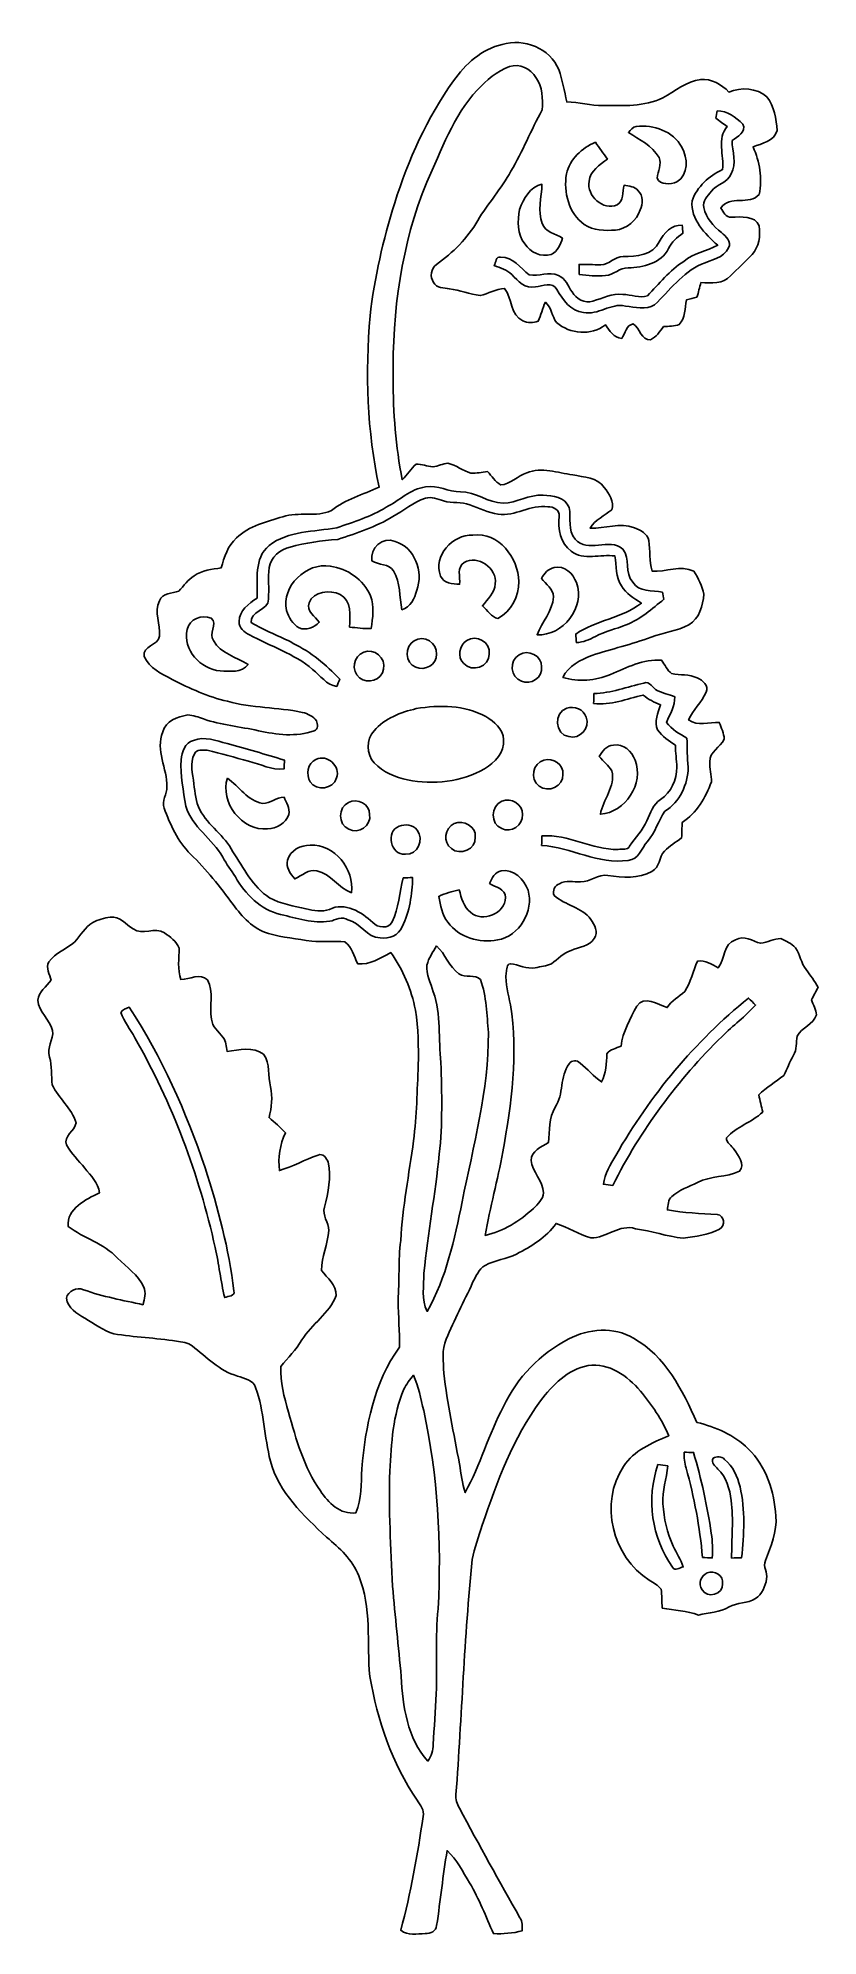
# Model space of a CAD drawing. Header units: centimetres. Extents: x -5.5 to 5.5, y -13.4 to 13.4.
import ezdxf

# ---------------------------------------------------------------- set-up
doc = ezdxf.new("R2010")
doc.units = ezdxf.units.CM
doc.header["$MEASUREMENT"] = 0
doc.layers.add('Camada 1', color=7, linetype='Continuous')

msp = doc.modelspace()

# ---------------------------------------------------------------- linework, layer by layer
at = {"layer": 'Camada 1', "color": 156}
for points, knots in [([(1.08338, 13.2789), (1.3843, 13.36886), (1.76142, 13.22492), (1.87924, 12.9226), (1.87924, 12.9226), (1.92863, 12.77479), (1.96249, 12.62238), (1.99107, 12.46928), (1.99107, 12.46928), (2.16322, 12.46681), (2.33009, 12.41283), (2.50296, 12.41777), (2.50296, 12.41777), (2.78553, 12.41707), (3.08434, 12.39801), (3.3461, 12.52608), (3.3461, 12.52608), (3.51861, 12.62133), (3.67805, 12.75644), (3.87914, 12.78607), (3.87914, 12.78607), (4.03014, 12.7956), (4.17442, 12.71446), (4.27672, 12.60792), (4.27672, 12.60792), (4.44887, 12.67882), (4.67006, 12.66648), (4.81224, 12.53842), (4.81224, 12.53842), (4.91455, 12.40542), (4.94663, 12.22833), (4.95545, 12.06464), (4.95545, 12.06464), (4.91559, 11.91436), (4.74062, 11.88543), (4.6168, 11.83498), (4.6168, 11.83498), (4.71204, 11.62579), (4.74873, 11.39366), (4.70464, 11.16647), (4.70464, 11.16647), (4.56847, 11.00348), (4.28695, 11.16576), (4.16243, 10.97421), (4.16243, 10.97421), (4.20122, 10.922), (4.23192, 10.83768), (4.312, 10.8465), (4.312, 10.8465), (4.44782, 10.84509), (4.63937, 10.87649), (4.7057, 10.72197), (4.7057, 10.72197), (4.72193, 10.58298), (4.70181, 10.42564), (4.60268, 10.3198), (4.60268, 10.3198), (4.50532, 10.21679), (4.40124, 10.12084), (4.30106, 10.02065), (4.30106, 10.02065), (4.1977, 9.89506), (4.02554, 9.92222), (3.88196, 9.92399), (3.88196, 9.92399), (3.86467, 9.85555), (3.84668, 9.78746), (3.82729, 9.71973), (3.82729, 9.71973), (3.77718, 9.70597), (3.72745, 9.69292), (3.67736, 9.68021), (3.67736, 9.68021), (3.6576, 9.56344), (3.66642, 9.42516), (3.57716, 9.33484), (3.57716, 9.33484), (3.50697, 9.30663), (3.42935, 9.31086), (3.35562, 9.30486), (3.35562, 9.30486), (3.30129, 9.23854), (3.25649, 9.15352), (3.17287, 9.12071), (3.17287, 9.12071), (3.04165, 9.10766), (3.02541, 9.28546), (2.93017, 9.34191), (2.93017, 9.34191), (2.82928, 9.32849), (2.81763, 9.2082), (2.76647, 9.1387), (2.76647, 9.1387), (2.65324, 9.14717), (2.59537, 9.24912), (2.53683, 9.33203), (2.53683, 9.33203), (2.33362, 9.16939), (2.04011, 9.19973), (1.84784, 9.36271), (1.84784, 9.36271), (1.78293, 9.45126), (1.77729, 9.57333), (1.6905, 9.64741), (1.6905, 9.64741), (1.64889, 9.56098), (1.62806, 9.46679), (1.58962, 9.37965), (1.58962, 9.37965), (1.52082, 9.35566), (1.43968, 9.35177), (1.37371, 9.3853), (1.37371, 9.3853), (1.19839, 9.4689), (1.22166, 9.69997), (1.11619, 9.84179), (1.11619, 9.84179), (0.99447, 9.83332), (0.88793, 9.77088), (0.77223, 9.74054), (0.77223, 9.74054), (0.62547, 9.76206), (0.48648, 9.82027), (0.3383, 9.83615), (0.3383, 9.83615), (0.26246, 9.85448), (0.15733, 9.84532), (0.1164, 9.92681), (0.1164, 9.92681), (0.05891, 10.00512), (0.07691, 10.12224), (0.15769, 10.17763), (0.15769, 10.17763), (0.38488, 10.34768), (0.59619, 10.54946), (0.7373, 10.79816), (0.7373, 10.79816), (0.87948, 11.03911), (1.07173, 11.24691), (1.20543, 11.49314), (1.20543, 11.49314), (1.37018, 11.77148), (1.49119, 12.0724), (1.64394, 12.35639), (1.64394, 12.35639), (1.6591, 12.51161), (1.64994, 12.68024), (1.55787, 12.81217), (1.55787, 12.81217), (1.48378, 12.93671), (1.32679, 13.01326), (1.18533, 12.96564), (1.18533, 12.96564), (1.00507, 12.90567), (0.86147, 12.77161), (0.73306, 12.6365), (0.73306, 12.6365), (0.39017, 12.26961), (0.22577, 11.7856), (0.01869, 11.33827), (0.01869, 11.33827), (-0.33725, 10.46514), (-0.46955, 9.51159), (-0.45225, 8.57285), (-0.45225, 8.57285), (-0.45544, 8.09625), (-0.41909, 7.61683), (-0.32561, 7.1494), (-0.32561, 7.1494), (-0.25364, 7.21642), (-0.2053, 7.30496), (-0.13194, 7.37022), (-0.13194, 7.37022), (-0.05115, 7.36917), (0.0254, 7.33777), (0.10548, 7.32966), (0.10548, 7.32966), (0.17814, 7.3406), (0.24589, 7.37198), (0.3182, 7.38363), (0.3182, 7.38363), (0.43249, 7.35047), (0.52987, 7.27604), (0.64276, 7.24076), (0.64276, 7.24076), (0.72036, 7.23864), (0.79691, 7.25557), (0.87417, 7.26334), (0.87417, 7.26334), (0.9352, 7.20019), (0.98602, 7.12504), (1.05974, 7.07531), (1.05974, 7.07531), (1.19979, 7.08589), (1.29928, 7.20302), (1.42909, 7.245), (1.42909, 7.245), (1.63971, 7.33212), (1.86302, 7.24605), (2.0761, 7.21642), (2.0761, 7.21642), (2.23202, 7.1875), (2.42147, 7.18185), (2.52165, 7.03862), (2.52165, 7.03862), (2.58444, 6.94972), (2.66488, 6.84142), (2.62714, 6.72641), (2.62714, 6.72641), (2.52377, 6.64174), (2.39289, 6.58705), (2.32197, 6.46818), (2.32197, 6.46818), (2.52976, 6.45407), (2.74355, 6.55672), (2.94464, 6.47276), (2.94464, 6.47276), (3.03072, 6.43995), (3.12985, 6.39302), (3.14819, 6.29179), (3.14819, 6.29179), (3.17146, 6.14961), (3.15207, 6.00287), (3.19369, 5.86281), (3.19369, 5.86281), (3.38983, 5.84482), (3.5955, 5.95277), (3.78213, 5.86139), (3.78213, 5.86139), (3.8481, 5.76333), (3.89643, 5.65219), (3.92465, 5.5372), (3.92465, 5.5372), (3.90947, 5.37739), (3.86221, 5.19358), (3.71333, 5.10716), (3.71333, 5.10716), (3.54858, 5.0158), (3.35667, 5.00027), (3.18311, 4.9336), (3.18311, 4.9336), (2.90971, 4.82952), (2.6229, 4.76849), (2.34702, 4.67359), (2.34702, 4.67359), (2.18546, 4.61539), (2.01648, 4.5279), (1.93781, 4.36633), (1.93781, 4.36633), (2.15652, 4.30072), (2.39854, 4.31765), (2.60843, 4.40619), (2.60843, 4.40619), (2.83703, 4.50532), (3.07199, 4.62704), (3.32916, 4.60657), (3.32916, 4.60657), (3.37502, 4.54413), (3.40642, 4.46651), (3.46991, 4.41924), (3.46991, 4.41924), (3.58916, 4.39313), (3.71827, 4.41537), (3.83046, 4.35785), (3.83046, 4.35785), (3.90771, 4.32859), (4.00295, 4.24814), (3.95746, 4.15642), (3.95746, 4.15642), (3.89042, 4.01672), (3.77331, 3.90842), (3.70769, 3.76731), (3.70769, 3.76731), (3.83786, 3.67665), (3.99591, 3.73415), (4.1416, 3.73133), (4.1416, 3.73133), (4.16806, 3.65478), (4.2097, 3.57964), (4.21004, 3.49673), (4.21004, 3.49673), (4.16102, 3.37819), (3.99591, 3.32139), (4.00755, 3.17853), (4.00755, 3.17853), (4.00295, 3.08292), (4.02872, 2.98979), (4.03153, 2.89489), (4.03153, 2.89489), (3.94511, 2.67299), (3.82693, 2.45638), (3.6202, 2.32516), (3.6202, 2.32516), (3.61562, 2.25248), (3.6135, 2.17945), (3.61102, 2.10609), (3.61102, 2.10609), (3.52953, 2.0447), (3.43992, 1.99284), (3.36832, 1.91947), (3.36832, 1.91947), (3.29177, 1.83549), (3.30129, 1.6905), (3.19229, 1.63442), (3.19229, 1.63442), (3.00389, 1.52788), (2.77847, 1.54586), (2.57245, 1.57762), (2.57245, 1.57762), (2.43451, 1.59948), (2.32304, 1.48483), (2.18756, 1.48695), (2.18756, 1.48695), (2.08845, 1.48166), (1.97979, 1.51906), (1.89018, 1.46156), (1.89018, 1.46156), (1.82491, 1.43615), (1.78469, 1.36172), (1.81539, 1.2954), (1.81539, 1.2954), (1.96885, 1.15534), (2.20415, 1.13135), (2.3315, 0.95778), (2.3315, 0.95778), (2.38548, 0.8837), (2.44122, 0.77786), (2.38019, 0.69108), (2.38019, 0.69108), (2.31281, 0.57431), (2.16429, 0.57326), (2.05458, 0.52034), (2.05458, 0.52034), (1.94556, 0.48506), (1.86655, 0.4004), (1.77729, 0.33408), (1.77729, 0.33408), (1.7039, 0.30409), (1.62489, 0.29316), (1.54798, 0.27727), (1.54798, 0.27727), (1.42699, 0.2561), (1.31409, 0.32032), (1.19661, 0.33479), (1.19661, 0.33479), (1.137, 0.33231), (1.15288, 0.24765), (1.13805, 0.20708), (1.13805, 0.20708), (1.12182, 0.05396), (1.17122, -0.09455), (1.19873, -0.24341), (1.19873, -0.24341), (1.30739, -0.93274), (1.2192, -1.63405), (1.08973, -2.31422), (1.08973, -2.31422), (1.0227, -2.70968), (0.90805, -3.09562), (0.84278, -3.49108), (0.84278, -3.49108), (1.10031, -3.43288), (1.33032, -3.28753), (1.52223, -3.10973), (1.52223, -3.10973), (1.58433, -3.0487), (1.65734, -2.98272), (1.66582, -2.89031), (1.66582, -2.89031), (1.657, -2.72097), (1.50707, -2.59961), (1.49048, -2.43382), (1.49048, -2.43382), (1.49083, -2.2987), (1.639, -2.24649), (1.73319, -2.18263), (1.73319, -2.18263), (1.74907, -2.01612), (1.73989, -1.8362), (1.82845, -1.68733), (1.82845, -1.68733), (1.95333, -1.50424), (1.89018, -1.25236), (2.02635, -1.07314), (2.02635, -1.07314), (2.05846, -1.02129), (2.14029, -1.01952), (2.18015, -1.06362), (2.18015, -1.06362), (2.2807, -1.15181), (2.37525, -1.24777), (2.48214, -1.32891), (2.48214, -1.32891), (2.5474, -1.20685), (2.54706, -1.06749), (2.55869, -0.93345), (2.55869, -0.93345), (2.59961, -0.86783), (2.69205, -0.85936), (2.75731, -0.82444), (2.75731, -0.82444), (2.77917, -0.61948), (2.8889, -0.44202), (2.9778, -0.2607), (2.9778, -0.2607), (3.0801, -0.11077), (3.27766, -0.23883), (3.40783, -0.28256), (3.40783, -0.28256), (3.46499, -0.18062), (3.57328, -0.13263), (3.65441, -0.05503), (3.65441, -0.05503), (3.74227, 0.07408), (3.77048, 0.23176), (3.8354, 0.37217), (3.8354, 0.37217), (3.94334, 0.38169), (4.03718, 0.32914), (4.12784, 0.27798), (4.12784, 0.27798), (4.22839, 0.3997), (4.19064, 0.62089), (4.3702, 0.66993), (4.3702, 0.66993), (4.49192, 0.74577), (4.60728, 0.65122), (4.72475, 0.6223), (4.72475, 0.6223), (4.8207, 0.63746), (4.90996, 0.68545), (5.00803, 0.68757), (5.00803, 0.68757), (5.08353, 0.65792), (5.15761, 0.61736), (5.21441, 0.55808), (5.21441, 0.55808), (5.28002, 0.46389), (5.29449, 0.34361), (5.36434, 0.25188), (5.36434, 0.25188), (5.425, 0.17144), (5.4864, 0.09136), (5.53332, 0.00175), (5.53332, 0.00175), (5.50333, -0.05715), (5.47158, -0.1157), (5.44089, -0.17497), (5.44089, -0.17497), (5.46698, -0.24377), (5.50367, -0.31114), (5.51074, -0.38593), (5.51074, -0.38593), (5.46876, -0.52317), (5.30224, -0.56373), (5.23875, -0.68474), (5.23875, -0.68474), (5.22252, -0.7747), (5.23875, -0.87347), (5.18583, -0.95391), (5.18583, -0.95391), (5.13079, -1.04386), (5.10329, -1.14828), (5.04859, -1.23825), (5.04859, -1.23825), (4.93535, -1.33419), (4.80306, -1.40616), (4.69759, -1.512), (4.69759, -1.512), (4.71416, -1.59349), (4.73569, -1.67393), (4.75333, -1.75506), (4.75333, -1.75506), (4.5988, -1.8983), (4.38255, -1.95932), (4.24285, -2.11771), (4.24285, -2.11771), (4.24003, -2.18722), (4.31835, -2.22637), (4.35151, -2.28247), (4.35151, -2.28247), (4.41147, -2.36607), (4.50956, -2.48742), (4.42665, -2.58692), (4.42665, -2.58692), (4.24108, -2.67545), (4.02025, -2.64936), (3.83611, -2.7446), (3.83611, -2.7446), (3.71369, -2.80634), (3.57681, -2.84833), (3.47415, -2.94323), (3.47415, -2.94323), (3.41453, -2.98662), (3.42335, -3.0674), (3.40959, -3.13195), (3.40959, -3.13195), (3.64172, -3.17076), (3.87738, -3.18347), (4.11198, -3.19405), (4.11198, -3.19405), (4.21534, -3.2138), (4.23721, -3.35138), (4.14372, -3.40325), (4.14372, -3.40325), (3.98497, -3.4798), (3.80576, -3.51119), (3.63185, -3.52989), (3.63185, -3.52989), (3.40501, -3.50237), (3.18523, -3.43181), (2.95945, -3.39583), (2.95945, -3.39583), (2.73685, -3.32458), (2.55164, -3.53024), (2.33257, -3.52636), (2.33257, -3.52636), (2.16217, -3.47627), (2.01012, -3.37855), (1.8415, -3.32246), (1.8415, -3.32246), (1.70285, -3.5179), (1.49472, -3.64737), (1.28376, -3.7532), (1.28376, -3.7532), (1.14299, -3.82305), (0.98107, -3.83716), (0.84313, -3.91337), (0.84313, -3.91337), (0.75177, -3.96451), (0.71084, -4.0661), (0.66604, -4.15466), (0.66604, -4.15466), (0.54468, -4.42207), (0.40393, -4.68029), (0.2942, -4.95265), (0.2942, -4.95265), (0.22895, -5.10258), (0.25364, -5.27015), (0.25929, -5.42854), (0.25929, -5.42854), (0.31009, -5.85857), (0.40181, -6.28261), (0.47978, -6.70877), (0.47978, -6.70877), (0.50517, -6.84283), (0.51893, -6.97971), (0.56127, -7.11059), (0.56127, -7.11059), (0.77399, -6.72217), (0.89252, -6.28967), (1.10101, -5.89845), (1.10101, -5.89845), (1.29046, -5.49134), (1.62418, -5.1562), (2.02035, -4.94875), (2.02035, -4.94875), (2.30046, -4.80094), (2.65289, -4.77237), (2.93229, -4.93747), (2.93229, -4.93747), (3.38137, -5.18724), (3.62196, -5.67265), (3.82588, -6.12281), (3.82588, -6.12281), (4.0901, -6.19054), (4.35256, -6.29778), (4.548, -6.49393), (4.548, -6.49393), (4.80306, -6.74017), (4.91596, -7.09648), (4.93959, -7.4429), (4.93959, -7.4429), (4.95477, -7.66197), (4.86726, -7.86835), (4.79071, -8.06908), (4.79071, -8.06908), (4.75192, -8.1534), (4.82635, -8.23911), (4.80659, -8.32626), (4.80659, -8.32626), (4.79248, -8.4328), (4.74451, -8.54216), (4.65349, -8.6046), (4.65349, -8.6046), (4.5406, -8.67692), (4.3949, -8.65399), (4.27955, -8.72137), (4.27955, -8.72137), (4.1483, -8.79722), (3.99238, -8.80426), (3.84774, -8.83637), (3.84774, -8.83637), (3.68406, -8.77076), (3.50697, -8.77639), (3.33762, -8.73653), (3.33762, -8.73653), (3.33128, -8.64834), (3.33445, -8.55944), (3.32034, -8.47266), (3.32034, -8.47266), (3.28117, -8.41199), (3.21239, -8.38341), (3.1556, -8.3439), (3.1556, -8.3439), (2.63666, -8.02393), (2.44792, -7.25382), (2.79152, -6.74299), (2.79152, -6.74299), (2.93828, -6.51968), (3.19122, -6.40997), (3.429, -6.31225), (3.429, -6.31225), (3.33621, -6.08047), (3.18805, -5.87445), (3.03035, -5.68254), (3.03035, -5.68254), (2.84868, -5.47263), (2.58692, -5.27649), (2.29305, -5.32377), (2.29305, -5.32377), (2.008, -5.37774), (1.78964, -5.59717), (1.62172, -5.82083), (1.62172, -5.82083), (1.23966, -6.34505), (1.00646, -6.95854), (0.80151, -7.56884), (0.80151, -7.56884), (0.75388, -7.73041), (0.69427, -7.88952), (0.66004, -8.05461), (0.66004, -8.05461), (0.5468, -9.15387), (0.51505, -10.25913), (0.43039, -11.36049), (0.43039, -11.36049), (0.42121, -11.42929), (0.44484, -11.4949), (0.47907, -11.55381), (0.47907, -11.55381), (0.75706, -12.0724), (1.04174, -12.5871), (1.33314, -13.09828), (1.33314, -13.09828), (1.37125, -13.15191), (1.36701, -13.21822), (1.36489, -13.28103), (1.36489, -13.28103), (1.2326, -13.3177), (1.09502, -13.32688), (0.95849, -13.32123), (0.95849, -13.32123), (0.85407, -13.07994), (0.75917, -12.8337), (0.62264, -12.60792), (0.62264, -12.60792), (0.5267, -12.45022), (0.44484, -12.27737), (0.30621, -12.15143), (0.30621, -12.15143), (0.24835, -12.50138), (0.21237, -12.85416), (0.15909, -13.20446), (0.15909, -13.20446), (0.15628, -13.28666), (0.0695, -13.32512), (-0.00282, -13.32089), (-0.00282, -13.32089), (-0.11782, -13.31982), (-0.24906, -13.3551), (-0.34607, -13.27467), (-0.34607, -13.27467), (-0.2053, -12.74833), (-0.10936, -12.21069), (-0.03245, -11.67165), (-0.03245, -11.67165), (-0.00987, -11.58309), (-0.07372, -11.51078), (-0.11711, -11.44164), (-0.11711, -11.44164), (-0.47059, -10.92305), (-0.67556, -10.31628), (-0.78246, -9.70173), (-0.78246, -9.70173), (-0.83043, -9.22972), (-0.7507, -8.7323), (-0.93944, -8.28321), (-0.93944, -8.28321), (-1.0287, -8.0585), (-1.20896, -7.89128), (-1.39135, -7.74135), (-1.39135, -7.74135), (-1.71309, -7.43479), (-2.06621, -7.11341), (-2.18369, -6.6682), (-2.18369, -6.6682), (-2.27083, -6.32777), (-2.26942, -5.96618), (-2.39148, -5.63421), (-2.39148, -5.63421), (-2.42429, -5.52131), (-2.5541, -5.50791), (-2.64724, -5.47051), (-2.64724, -5.47051), (-2.89984, -5.39996), (-3.08363, -5.20312), (-3.28436, -5.04684), (-3.28436, -5.04684), (-3.34573, -4.99356), (-3.43076, -4.99463), (-3.5059, -4.98086), (-3.5059, -4.98086), (-3.79976, -4.93289), (-4.09857, -4.92478), (-4.39208, -4.8761), (-4.39208, -4.8761), (-4.53989, -4.83059), (-4.66548, -4.73533), (-4.79777, -4.65807), (-4.79777, -4.65807), (-4.90855, -4.59176), (-5.03836, -4.51696), (-5.05848, -4.37585), (-5.05848, -4.37585), (-5.03624, -4.27107), (-4.91208, -4.21498), (-4.81541, -4.2552), (-4.81541, -4.2552), (-4.54413, -4.35434), (-4.25908, -4.40477), (-3.97756, -4.46651), (-3.97756, -4.46651), (-3.96275, -4.38572), (-3.92994, -4.29682), (-3.96804, -4.21781), (-3.96804, -4.21781), (-4.046, -4.04529), (-4.20933, -3.93946), (-4.33811, -3.80894), (-4.33811, -3.80894), (-4.53002, -3.60469), (-4.81153, -3.53024), (-5.03237, -3.36549), (-5.03237, -3.36549), (-5.05566, -3.1115), (-4.78613, -2.98414), (-4.59351, -2.89277), (-4.59351, -2.89277), (-4.60375, -2.74849), (-4.71699, -2.64971), (-4.80024, -2.54282), (-4.80024, -2.54282), (-4.88562, -2.43451), (-4.98934, -2.33856), (-5.05707, -2.21755), (-5.05707, -2.21755), (-5.1008, -2.0895), (-4.93994, -2.0193), (-4.91912, -1.90394), (-4.91912, -1.90394), (-4.98544, -1.70003), (-5.16573, -1.56104), (-5.25744, -1.37054), (-5.25744, -1.37054), (-5.27473, -1.24037), (-5.25638, -1.1063), (-5.29519, -0.97895), (-5.29519, -0.97895), (-5.34246, -0.85054), (-5.23628, -0.73271), (-5.2518, -0.60501), (-5.2518, -0.60501), (-5.29342, -0.45013), (-5.44829, -0.34466), (-5.45923, -0.17955), (-5.45923, -0.17955), (-5.45358, -0.05891), (-5.33788, 0.01235), (-5.2719, 0.10159), (-5.2719, 0.10159), (-5.29025, 0.1852), (-5.35481, 0.27622), (-5.30436, 0.36018), (-5.30436, 0.36018), (-5.21652, 0.49001), (-5.05777, 0.53974), (-4.94312, 0.63958), (-4.94312, 0.63958), (-4.85634, 0.72989), (-4.79743, 0.84949), (-4.6877, 0.91651), (-4.6877, 0.91651), (-4.61151, 0.95708), (-4.52613, 0.97861), (-4.44076, 0.99024), (-4.44076, 0.99024), (-4.30635, 1.01458), (-4.2238, 0.88018), (-4.11514, 0.82656), (-4.11514, 0.82656), (-3.98673, 0.72531), (-3.81105, 0.85936), (-3.67805, 0.76904), (-3.67805, 0.76904), (-3.5948, 0.71508), (-3.51155, 0.64876), (-3.46991, 0.55562), (-3.46991, 0.55562), (-3.46569, 0.4071), (-3.4999, 0.25435), (-3.44382, 0.11041), (-3.44382, 0.11041), (-3.3221, 0.11818), (-3.175, 0.20389), (-3.07057, 0.10653), (-3.07057, 0.10653), (-2.97285, -0.06103), (-3.0487, -0.26353), (-3.01271, -0.44555), (-3.01271, -0.44555), (-3.00567, -0.5535), (-2.91112, -0.61841), (-2.85291, -0.6999), (-2.85291, -0.6999), (-2.80528, -0.75494), (-2.80634, -0.83114), (-2.794, -0.89923), (-2.794, -0.89923), (-2.62502, -0.87982), (-2.4278, -0.82797), (-2.27929, -0.9398), (-2.27929, -0.9398), (-2.18651, -1.07244), (-2.21862, -1.2467), (-2.18298, -1.3977), (-2.18298, -1.3977), (-2.14948, -1.54164), (-2.16605, -1.68945), (-2.20274, -1.83127), (-2.20274, -1.83127), (-2.12195, -1.89934), (-2.04223, -1.96919), (-1.9699, -2.04681), (-1.9699, -2.04681), (-2.05246, -2.21192), (-2.07539, -2.39535), (-2.05739, -2.57774), (-2.05739, -2.57774), (-1.86867, -2.52201), (-1.69615, -2.425), (-1.51165, -2.35866), (-1.51165, -2.35866), (-1.44497, -2.32833), (-1.38959, -2.40383), (-1.37054, -2.45921), (-1.37054, -2.45921), (-1.32396, -2.67088), (-1.37018, -2.88819), (-1.41958, -3.09527), (-1.41958, -3.09527), (-1.46261, -3.20957), (-1.35714, -3.30799), (-1.36172, -3.42123), (-1.36172, -3.42123), (-1.37724, -3.61138), (-1.45979, -3.79165), (-1.46227, -3.98251), (-1.46227, -3.98251), (-1.38148, -4.09081), (-1.25411, -4.18747), (-1.25835, -4.33704), (-1.25835, -4.33704), (-1.34937, -4.59176), (-1.60408, -4.73533), (-1.73989, -4.96288), (-1.73989, -4.96288), (-1.82104, -5.10117), (-1.93852, -5.21124), (-2.03482, -5.33752), (-2.03482, -5.33752), (-2.05034, -5.55659), (-1.98649, -5.77003), (-1.93004, -5.97923), (-1.93004, -5.97923), (-1.81821, -6.36128), (-1.71484, -6.75815), (-1.47778, -7.08589), (-1.47778, -7.08589), (-1.36842, -7.25557), (-1.19944, -7.42667), (-0.97825, -7.39563), (-0.97825, -7.39563), (-0.89746, -7.19949), (-0.90523, -6.9857), (-0.89712, -6.77827), (-0.89712, -6.77827), (-0.84137, -6.18137), (-0.72777, -5.56048), (-0.36653, -5.06623), (-0.36653, -5.06623), (-0.36054, -4.84752), (-0.38135, -4.62845), (-0.38559, -4.40972), (-0.38559, -4.40972), (-0.36264, -4.1282), (-0.38347, -3.84457), (-0.34712, -3.56376), (-0.34712, -3.56376), (-0.32315, -3.09104), (-0.22825, -2.62607), (-0.16686, -2.15759), (-0.16686, -2.15759), (-0.11888, -1.80481), (-0.11747, -1.4485), (-0.09983, -1.09395), (-0.09983, -1.09395), (-0.09806, -0.83538), (-0.09348, -0.57431), (-0.1397, -0.31891), (-0.1397, -0.31891), (-0.19897, -0.02928), (-0.31291, 0.25223), (-0.48789, 0.49142), (-0.48789, 0.49142), (-0.63324, 0.41451), (-0.78034, 0.31467), (-0.95355, 0.33338), (-0.95355, 0.33338), (-1.00929, 0.43673), (-1.0287, 0.57185), (-1.13312, 0.64099), (-1.13312, 0.64099), (-1.28869, 0.6604), (-1.44638, 0.63253), (-1.60197, 0.65405), (-1.60197, 0.65405), (-1.80657, 0.67944), (-2.01153, 0.70731), (-2.21085, 0.76022), (-2.21085, 0.76022), (-2.42569, 0.82303), (-2.58197, 0.99518), (-2.71003, 1.16981), (-2.71003, 1.16981), (-2.89277, 1.41958), (-3.08785, 1.66051), (-3.30834, 1.87819), (-3.30834, 1.87819), (-3.48896, 2.05634), (-3.59516, 2.29234), (-3.68229, 2.52659), (-3.68229, 2.52659), (-3.72285, 2.62714), (-3.63466, 2.72204), (-3.64067, 2.82397), (-3.64067, 2.82397), (-3.63926, 3.08468), (-3.80434, 3.33833), (-3.70099, 3.59867), (-3.70099, 3.59867), (-3.66112, 3.75603), (-3.48933, 3.80965), (-3.34892, 3.83786), (-3.34892, 3.83786), (-3.27166, 3.8354), (-3.19899, 3.80505), (-3.12632, 3.78178), (-3.12632, 3.78178), (-2.87689, 3.69217), (-2.6102, 3.67383), (-2.35303, 3.61526), (-2.35303, 3.61526), (-2.09656, 3.55847), (-1.82033, 3.52354), (-1.56774, 3.61385), (-1.56774, 3.61385), (-1.50988, 3.63044), (-1.51306, 3.70945), (-1.53423, 3.75355), (-1.53423, 3.75355), (-1.57938, 3.81987), (-1.65805, 3.8555), (-1.73389, 3.87385), (-1.73389, 3.87385), (-2.08244, 3.94794), (-2.44474, 3.93347), (-2.7894, 4.02907), (-2.7894, 4.02907), (-3.0621, 4.09397), (-3.31927, 4.20863), (-3.56729, 4.3374), (-3.56729, 4.3374), (-3.71722, 4.41571), (-3.8922, 4.49545), (-3.96239, 4.6609), (-3.96239, 4.6609), (-3.9952, 4.80976), (-3.75884, 4.81295), (-3.7458, 4.94805), (-3.7458, 4.94805), (-3.72674, 5.1142), (-3.83399, 5.28601), (-3.74685, 5.44371), (-3.74685, 5.44371), (-3.70451, 5.5559), (-3.56834, 5.54567), (-3.47451, 5.58129), (-3.47451, 5.58129), (-3.40359, 5.65431), (-3.34503, 5.74145), (-3.25683, 5.79542), (-3.25683, 5.79542), (-3.14642, 5.8755), (-3.00743, 5.88856), (-2.87689, 5.90868), (-2.87689, 5.90868), (-2.83562, 6.06142), (-2.78236, 6.22017), (-2.66171, 6.32919), (-2.66171, 6.32919), (-2.48355, 6.50098), (-2.2359, 6.55884), (-2.00625, 6.62834), (-2.00625, 6.62834), (-1.78469, 6.70136), (-1.53811, 6.61704), (-1.32186, 6.71371), (-1.32186, 6.71371), (-1.12818, 6.87704), (-0.87911, 6.93983), (-0.65334, 7.04391), (-0.65334, 7.04391), (-0.8202, 7.83483), (-0.84983, 8.65116), (-0.77927, 9.45515), (-0.77927, 9.45515), (-0.72002, 9.99596), (-0.59302, 10.52759), (-0.43249, 11.04687), (-0.43249, 11.04687), (-0.24095, 11.65472), (0.02611, 12.2428), (0.39511, 12.7642), (0.39511, 12.7642), (0.56444, 12.9995), (0.79269, 13.21293), (1.08338, 13.2789)], [0, 0, 0, 0, 0.00380228, 0.00380228, 0.00380228, 0.00380228, 0.00760456, 0.00760456, 0.00760456, 0.00760456, 0.01140684, 0.01140684, 0.01140684, 0.01140684, 0.01520913, 0.01520913, 0.01520913, 0.01520913, 0.01901141, 0.01901141, 0.01901141, 0.01901141, 0.02281369, 0.02281369, 0.02281369, 0.02281369, 0.02661597, 0.02661597, 0.02661597, 0.02661597, 0.03041825, 0.03041825, 0.03041825, 0.03041825, 0.03422053, 0.03422053, 0.03422053, 0.03422053, 0.03802281, 0.03802281, 0.03802281, 0.03802281, 0.0418251, 0.0418251, 0.0418251, 0.0418251, 0.04562738, 0.04562738, 0.04562738, 0.04562738, 0.04942966, 0.04942966, 0.04942966, 0.04942966, 0.05323194, 0.05323194, 0.05323194, 0.05323194, 0.05703422, 0.05703422, 0.05703422, 0.05703422, 0.0608365, 0.0608365, 0.0608365, 0.0608365, 0.06463878, 0.06463878, 0.06463878, 0.06463878, 0.06844106, 0.06844106, 0.06844106, 0.06844106, 0.07224335, 0.07224335, 0.07224335, 0.07224335, 0.07604563, 0.07604563, 0.07604563, 0.07604563, 0.07984791, 0.07984791, 0.07984791, 0.07984791, 0.08365019, 0.08365019, 0.08365019, 0.08365019, 0.08745247, 0.08745247, 0.08745247, 0.08745247, 0.09125475, 0.09125475, 0.09125475, 0.09125475, 0.09505703, 0.09505703, 0.09505703, 0.09505703, 0.09885932, 0.09885932, 0.09885932, 0.09885932, 0.1026616, 0.1026616, 0.1026616, 0.1026616, 0.10646388, 0.10646388, 0.10646388, 0.10646388, 0.11026616, 0.11026616, 0.11026616, 0.11026616, 0.11406844, 0.11406844, 0.11406844, 0.11406844, 0.11787072, 0.11787072, 0.11787072, 0.11787072, 0.121673, 0.121673, 0.121673, 0.121673, 0.12547529, 0.12547529, 0.12547529, 0.12547529, 0.12927757, 0.12927757, 0.12927757, 0.12927757, 0.13307985, 0.13307985, 0.13307985, 0.13307985, 0.13688213, 0.13688213, 0.13688213, 0.13688213, 0.14068441, 0.14068441, 0.14068441, 0.14068441, 0.14448669, 0.14448669, 0.14448669, 0.14448669, 0.14828897, 0.14828897, 0.14828897, 0.14828897, 0.15209125, 0.15209125, 0.15209125, 0.15209125, 0.15589354, 0.15589354, 0.15589354, 0.15589354, 0.15969582, 0.15969582, 0.15969582, 0.15969582, 0.1634981, 0.1634981, 0.1634981, 0.1634981, 0.16730038, 0.16730038, 0.16730038, 0.16730038, 0.17110266, 0.17110266, 0.17110266, 0.17110266, 0.17490494, 0.17490494, 0.17490494, 0.17490494, 0.17870722, 0.17870722, 0.17870722, 0.17870722, 0.18250951, 0.18250951, 0.18250951, 0.18250951, 0.18631179, 0.18631179, 0.18631179, 0.18631179, 0.19011407, 0.19011407, 0.19011407, 0.19011407, 0.19391635, 0.19391635, 0.19391635, 0.19391635, 0.19771863, 0.19771863, 0.19771863, 0.19771863, 0.20152091, 0.20152091, 0.20152091, 0.20152091, 0.20532319, 0.20532319, 0.20532319, 0.20532319, 0.20912548, 0.20912548, 0.20912548, 0.20912548, 0.21292776, 0.21292776, 0.21292776, 0.21292776, 0.21673004, 0.21673004, 0.21673004, 0.21673004, 0.22053232, 0.22053232, 0.22053232, 0.22053232, 0.2243346, 0.2243346, 0.2243346, 0.2243346, 0.22813688, 0.22813688, 0.22813688, 0.22813688, 0.23193916, 0.23193916, 0.23193916, 0.23193916, 0.23574144, 0.23574144, 0.23574144, 0.23574144, 0.23954373, 0.23954373, 0.23954373, 0.23954373, 0.24334601, 0.24334601, 0.24334601, 0.24334601, 0.24714829, 0.24714829, 0.24714829, 0.24714829, 0.25095057, 0.25095057, 0.25095057, 0.25095057, 0.25475285, 0.25475285, 0.25475285, 0.25475285, 0.25855513, 0.25855513, 0.25855513, 0.25855513, 0.26235741, 0.26235741, 0.26235741, 0.26235741, 0.2661597, 0.2661597, 0.2661597, 0.2661597, 0.26996198, 0.26996198, 0.26996198, 0.26996198, 0.27376426, 0.27376426, 0.27376426, 0.27376426, 0.27756654, 0.27756654, 0.27756654, 0.27756654, 0.28136882, 0.28136882, 0.28136882, 0.28136882, 0.2851711, 0.2851711, 0.2851711, 0.2851711, 0.28897338, 0.28897338, 0.28897338, 0.28897338, 0.29277567, 0.29277567, 0.29277567, 0.29277567, 0.29657795, 0.29657795, 0.29657795, 0.29657795, 0.30038023, 0.30038023, 0.30038023, 0.30038023, 0.30418251, 0.30418251, 0.30418251, 0.30418251, 0.30798479, 0.30798479, 0.30798479, 0.30798479, 0.31178707, 0.31178707, 0.31178707, 0.31178707, 0.31558935, 0.31558935, 0.31558935, 0.31558935, 0.31939163, 0.31939163, 0.31939163, 0.31939163, 0.32319392, 0.32319392, 0.32319392, 0.32319392, 0.3269962, 0.3269962, 0.3269962, 0.3269962, 0.33079848, 0.33079848, 0.33079848, 0.33079848, 0.33460076, 0.33460076, 0.33460076, 0.33460076, 0.33840304, 0.33840304, 0.33840304, 0.33840304, 0.34220532, 0.34220532, 0.34220532, 0.34220532, 0.3460076, 0.3460076, 0.3460076, 0.3460076, 0.34980989, 0.34980989, 0.34980989, 0.34980989, 0.35361217, 0.35361217, 0.35361217, 0.35361217, 0.35741445, 0.35741445, 0.35741445, 0.35741445, 0.36121673, 0.36121673, 0.36121673, 0.36121673, 0.36501901, 0.36501901, 0.36501901, 0.36501901, 0.36882129, 0.36882129, 0.36882129, 0.36882129, 0.37262357, 0.37262357, 0.37262357, 0.37262357, 0.37642586, 0.37642586, 0.37642586, 0.37642586, 0.38022814, 0.38022814, 0.38022814, 0.38022814, 0.38403042, 0.38403042, 0.38403042, 0.38403042, 0.3878327, 0.3878327, 0.3878327, 0.3878327, 0.39163498, 0.39163498, 0.39163498, 0.39163498, 0.39543726, 0.39543726, 0.39543726, 0.39543726, 0.39923954, 0.39923954, 0.39923954, 0.39923954, 0.40304183, 0.40304183, 0.40304183, 0.40304183, 0.40684411, 0.40684411, 0.40684411, 0.40684411, 0.41064639, 0.41064639, 0.41064639, 0.41064639, 0.41444867, 0.41444867, 0.41444867, 0.41444867, 0.41825095, 0.41825095, 0.41825095, 0.41825095, 0.42205323, 0.42205323, 0.42205323, 0.42205323, 0.42585551, 0.42585551, 0.42585551, 0.42585551, 0.42965779, 0.42965779, 0.42965779, 0.42965779, 0.43346008, 0.43346008, 0.43346008, 0.43346008, 0.43726236, 0.43726236, 0.43726236, 0.43726236, 0.44106464, 0.44106464, 0.44106464, 0.44106464, 0.44486692, 0.44486692, 0.44486692, 0.44486692, 0.4486692, 0.4486692, 0.4486692, 0.4486692, 0.45247148, 0.45247148, 0.45247148, 0.45247148, 0.45627376, 0.45627376, 0.45627376, 0.45627376, 0.46007605, 0.46007605, 0.46007605, 0.46007605, 0.46387833, 0.46387833, 0.46387833, 0.46387833, 0.46768061, 0.46768061, 0.46768061, 0.46768061, 0.47148289, 0.47148289, 0.47148289, 0.47148289, 0.47528517, 0.47528517, 0.47528517, 0.47528517, 0.47908745, 0.47908745, 0.47908745, 0.47908745, 0.48288973, 0.48288973, 0.48288973, 0.48288973, 0.48669202, 0.48669202, 0.48669202, 0.48669202, 0.4904943, 0.4904943, 0.4904943, 0.4904943, 0.49429658, 0.49429658, 0.49429658, 0.49429658, 0.49809886, 0.49809886, 0.49809886, 0.49809886, 0.50190114, 0.50190114, 0.50190114, 0.50190114, 0.50570342, 0.50570342, 0.50570342, 0.50570342, 0.5095057, 0.5095057, 0.5095057, 0.5095057, 0.51330798, 0.51330798, 0.51330798, 0.51330798, 0.51711027, 0.51711027, 0.51711027, 0.51711027, 0.52091255, 0.52091255, 0.52091255, 0.52091255, 0.52471483, 0.52471483, 0.52471483, 0.52471483, 0.52851711, 0.52851711, 0.52851711, 0.52851711, 0.53231939, 0.53231939, 0.53231939, 0.53231939, 0.53612167, 0.53612167, 0.53612167, 0.53612167, 0.53992395, 0.53992395, 0.53992395, 0.53992395, 0.54372624, 0.54372624, 0.54372624, 0.54372624, 0.54752852, 0.54752852, 0.54752852, 0.54752852, 0.5513308, 0.5513308, 0.5513308, 0.5513308, 0.55513308, 0.55513308, 0.55513308, 0.55513308, 0.55893536, 0.55893536, 0.55893536, 0.55893536, 0.56273764, 0.56273764, 0.56273764, 0.56273764, 0.56653992, 0.56653992, 0.56653992, 0.56653992, 0.57034221, 0.57034221, 0.57034221, 0.57034221, 0.57414449, 0.57414449, 0.57414449, 0.57414449, 0.57794677, 0.57794677, 0.57794677, 0.57794677, 0.58174905, 0.58174905, 0.58174905, 0.58174905, 0.58555133, 0.58555133, 0.58555133, 0.58555133, 0.58935361, 0.58935361, 0.58935361, 0.58935361, 0.59315589, 0.59315589, 0.59315589, 0.59315589, 0.59695817, 0.59695817, 0.59695817, 0.59695817, 0.60076046, 0.60076046, 0.60076046, 0.60076046, 0.60456274, 0.60456274, 0.60456274, 0.60456274, 0.60836502, 0.60836502, 0.60836502, 0.60836502, 0.6121673, 0.6121673, 0.6121673, 0.6121673, 0.61596958, 0.61596958, 0.61596958, 0.61596958, 0.61977186, 0.61977186, 0.61977186, 0.61977186, 0.62357414, 0.62357414, 0.62357414, 0.62357414, 0.62737643, 0.62737643, 0.62737643, 0.62737643, 0.63117871, 0.63117871, 0.63117871, 0.63117871, 0.63498099, 0.63498099, 0.63498099, 0.63498099, 0.63878327, 0.63878327, 0.63878327, 0.63878327, 0.64258555, 0.64258555, 0.64258555, 0.64258555, 0.64638783, 0.64638783, 0.64638783, 0.64638783, 0.65019011, 0.65019011, 0.65019011, 0.65019011, 0.6539924, 0.6539924, 0.6539924, 0.6539924, 0.65779468, 0.65779468, 0.65779468, 0.65779468, 0.66159696, 0.66159696, 0.66159696, 0.66159696, 0.66539924, 0.66539924, 0.66539924, 0.66539924, 0.66920152, 0.66920152, 0.66920152, 0.66920152, 0.6730038, 0.6730038, 0.6730038, 0.6730038, 0.67680608, 0.67680608, 0.67680608, 0.67680608, 0.68060837, 0.68060837, 0.68060837, 0.68060837, 0.68441065, 0.68441065, 0.68441065, 0.68441065, 0.68821293, 0.68821293, 0.68821293, 0.68821293, 0.69201521, 0.69201521, 0.69201521, 0.69201521, 0.69581749, 0.69581749, 0.69581749, 0.69581749, 0.69961977, 0.69961977, 0.69961977, 0.69961977, 0.70342205, 0.70342205, 0.70342205, 0.70342205, 0.70722433, 0.70722433, 0.70722433, 0.70722433, 0.71102662, 0.71102662, 0.71102662, 0.71102662, 0.7148289, 0.7148289, 0.7148289, 0.7148289, 0.71863118, 0.71863118, 0.71863118, 0.71863118, 0.72243346, 0.72243346, 0.72243346, 0.72243346, 0.72623574, 0.72623574, 0.72623574, 0.72623574, 0.73003802, 0.73003802, 0.73003802, 0.73003802, 0.7338403, 0.7338403, 0.7338403, 0.7338403, 0.73764259, 0.73764259, 0.73764259, 0.73764259, 0.74144487, 0.74144487, 0.74144487, 0.74144487, 0.74524715, 0.74524715, 0.74524715, 0.74524715, 0.74904943, 0.74904943, 0.74904943, 0.74904943, 0.75285171, 0.75285171, 0.75285171, 0.75285171, 0.75665399, 0.75665399, 0.75665399, 0.75665399, 0.76045627, 0.76045627, 0.76045627, 0.76045627, 0.76425856, 0.76425856, 0.76425856, 0.76425856, 0.76806084, 0.76806084, 0.76806084, 0.76806084, 0.77186312, 0.77186312, 0.77186312, 0.77186312, 0.7756654, 0.7756654, 0.7756654, 0.7756654, 0.77946768, 0.77946768, 0.77946768, 0.77946768, 0.78326996, 0.78326996, 0.78326996, 0.78326996, 0.78707224, 0.78707224, 0.78707224, 0.78707224, 0.79087452, 0.79087452, 0.79087452, 0.79087452, 0.79467681, 0.79467681, 0.79467681, 0.79467681, 0.79847909, 0.79847909, 0.79847909, 0.79847909, 0.80228137, 0.80228137, 0.80228137, 0.80228137, 0.80608365, 0.80608365, 0.80608365, 0.80608365, 0.80988593, 0.80988593, 0.80988593, 0.80988593, 0.81368821, 0.81368821, 0.81368821, 0.81368821, 0.81749049, 0.81749049, 0.81749049, 0.81749049, 0.82129278, 0.82129278, 0.82129278, 0.82129278, 0.82509506, 0.82509506, 0.82509506, 0.82509506, 0.82889734, 0.82889734, 0.82889734, 0.82889734, 0.83269962, 0.83269962, 0.83269962, 0.83269962, 0.8365019, 0.8365019, 0.8365019, 0.8365019, 0.84030418, 0.84030418, 0.84030418, 0.84030418, 0.84410646, 0.84410646, 0.84410646, 0.84410646, 0.84790875, 0.84790875, 0.84790875, 0.84790875, 0.85171103, 0.85171103, 0.85171103, 0.85171103, 0.85551331, 0.85551331, 0.85551331, 0.85551331, 0.85931559, 0.85931559, 0.85931559, 0.85931559, 0.86311787, 0.86311787, 0.86311787, 0.86311787, 0.86692015, 0.86692015, 0.86692015, 0.86692015, 0.87072243, 0.87072243, 0.87072243, 0.87072243, 0.87452471, 0.87452471, 0.87452471, 0.87452471, 0.878327, 0.878327, 0.878327, 0.878327, 0.88212928, 0.88212928, 0.88212928, 0.88212928, 0.88593156, 0.88593156, 0.88593156, 0.88593156, 0.88973384, 0.88973384, 0.88973384, 0.88973384, 0.89353612, 0.89353612, 0.89353612, 0.89353612, 0.8973384, 0.8973384, 0.8973384, 0.8973384, 0.90114068, 0.90114068, 0.90114068, 0.90114068, 0.90494297, 0.90494297, 0.90494297, 0.90494297, 0.90874525, 0.90874525, 0.90874525, 0.90874525, 0.91254753, 0.91254753, 0.91254753, 0.91254753, 0.91634981, 0.91634981, 0.91634981, 0.91634981, 0.92015209, 0.92015209, 0.92015209, 0.92015209, 0.92395437, 0.92395437, 0.92395437, 0.92395437, 0.92775665, 0.92775665, 0.92775665, 0.92775665, 0.93155894, 0.93155894, 0.93155894, 0.93155894, 0.93536122, 0.93536122, 0.93536122, 0.93536122, 0.9391635, 0.9391635, 0.9391635, 0.9391635, 0.94296578, 0.94296578, 0.94296578, 0.94296578, 0.94676806, 0.94676806, 0.94676806, 0.94676806, 0.95057034, 0.95057034, 0.95057034, 0.95057034, 0.95437262, 0.95437262, 0.95437262, 0.95437262, 0.9581749, 0.9581749, 0.9581749, 0.9581749, 0.96197719, 0.96197719, 0.96197719, 0.96197719, 0.96577947, 0.96577947, 0.96577947, 0.96577947, 0.96958175, 0.96958175, 0.96958175, 0.96958175, 0.97338403, 0.97338403, 0.97338403, 0.97338403, 0.97718631, 0.97718631, 0.97718631, 0.97718631, 0.98098859, 0.98098859, 0.98098859, 0.98098859, 0.98479087, 0.98479087, 0.98479087, 0.98479087, 0.98859316, 0.98859316, 0.98859316, 0.98859316, 0.99239544, 0.99239544, 0.99239544, 0.99239544, 1, 1, 1, 1]), ([(4.10951, 12.34439), (4.10951, 12.34439), (4.10951, 12.34439), (4.10951, 12.34439), (4.10951, 12.34439), (4.10527, 12.31829), (4.0968, 12.26572), (4.09222, 12.23962), (4.09222, 12.23962), (4.14548, 12.19905), (4.19946, 12.15954), (4.25414, 12.12144), (4.25414, 12.12144), (4.10209, 11.95317), (4.21004, 11.71609), (4.18816, 11.51466), (4.18816, 11.51466), (3.99696, 11.42823), (3.82975, 11.27512), (3.75708, 11.07616), (3.75708, 11.07616), (3.73556, 10.81228), (3.94053, 10.61402), (4.11868, 10.44998), (4.11868, 10.44998), (3.96134, 10.36884), (3.7793, 10.33815), (3.64031, 10.2235), (3.64031, 10.2235), (3.44099, 10.09543), (3.29318, 9.90635), (3.12878, 9.73949), (3.12878, 9.73949), (3.018, 9.70033), (2.89806, 9.75677), (2.78377, 9.75783), (2.78377, 9.75783), (2.63348, 9.77829), (2.49765, 9.70421), (2.35832, 9.66328), (2.35832, 9.66328), (2.24579, 9.62413), (2.12514, 9.69821), (2.06691, 9.79346), (2.06691, 9.79346), (2.00907, 9.8739), (1.9759, 9.98608), (1.87501, 10.02417), (1.87501, 10.02417), (1.74308, 10.08838), (1.59702, 10.00759), (1.46261, 10.03265), (1.46261, 10.03265), (1.33631, 10.12648), (1.23789, 10.29158), (1.05974, 10.28241), (1.05974, 10.28241), (0.99377, 10.29899), (0.99625, 10.20233), (0.96908, 10.16528), (0.96908, 10.16528), (1.05445, 10.12859), (1.15359, 10.1099), (1.21778, 10.03652), (1.21778, 10.03652), (1.30457, 9.94621), (1.40899, 9.82839), (1.5501, 9.86719), (1.5501, 9.86719), (1.64923, 9.87283), (1.7928, 9.94375), (1.8542, 9.82662), (1.8542, 9.82662), (1.93674, 9.68127), (2.0454, 9.52323), (2.22708, 9.50418), (2.22708, 9.50418), (2.43451, 9.46008), (2.6116, 9.64141), (2.81798, 9.59449), (2.81798, 9.59449), (2.95239, 9.58003), (3.10797, 9.53205), (3.23037, 9.61143), (3.23037, 9.61143), (3.43992, 9.81321), (3.61879, 10.06016), (3.88972, 10.18504), (3.88972, 10.18504), (4.02624, 10.24078), (4.20158, 10.26936), (4.27355, 10.4147), (4.27355, 10.4147), (4.31482, 10.50042), (4.2305, 10.57733), (4.17264, 10.62919), (4.17264, 10.62919), (4.05977, 10.71986), (3.95323, 10.83275), (3.9243, 10.9795), (3.9243, 10.9795), (3.8996, 11.07227), (3.97932, 11.14319), (4.02941, 11.20986), (4.02941, 11.20986), (4.10703, 11.31111), (4.26154, 11.33086), (4.30988, 11.45751), (4.30988, 11.45751), (4.39278, 11.60215), (4.32364, 11.76937), (4.32082, 11.92424), (4.32082, 11.92424), (4.39137, 11.97997), (4.53319, 12.04524), (4.47392, 12.15636), (4.47392, 12.15636), (4.37479, 12.2502), (4.25238, 12.34474), (4.10951, 12.34439)], [0, 0, 0, 0, 0.03225806, 0.03225806, 0.03225806, 0.03225806, 0.06451613, 0.06451613, 0.06451613, 0.06451613, 0.09677419, 0.09677419, 0.09677419, 0.09677419, 0.12903226, 0.12903226, 0.12903226, 0.12903226, 0.16129032, 0.16129032, 0.16129032, 0.16129032, 0.19354839, 0.19354839, 0.19354839, 0.19354839, 0.22580645, 0.22580645, 0.22580645, 0.22580645, 0.25806452, 0.25806452, 0.25806452, 0.25806452, 0.29032258, 0.29032258, 0.29032258, 0.29032258, 0.32258065, 0.32258065, 0.32258065, 0.32258065, 0.35483871, 0.35483871, 0.35483871, 0.35483871, 0.38709677, 0.38709677, 0.38709677, 0.38709677, 0.41935484, 0.41935484, 0.41935484, 0.41935484, 0.4516129, 0.4516129, 0.4516129, 0.4516129, 0.48387097, 0.48387097, 0.48387097, 0.48387097, 0.51612903, 0.51612903, 0.51612903, 0.51612903, 0.5483871, 0.5483871, 0.5483871, 0.5483871, 0.58064516, 0.58064516, 0.58064516, 0.58064516, 0.61290323, 0.61290323, 0.61290323, 0.61290323, 0.64516129, 0.64516129, 0.64516129, 0.64516129, 0.67741935, 0.67741935, 0.67741935, 0.67741935, 0.70967742, 0.70967742, 0.70967742, 0.70967742, 0.74193548, 0.74193548, 0.74193548, 0.74193548, 0.77419355, 0.77419355, 0.77419355, 0.77419355, 0.80645161, 0.80645161, 0.80645161, 0.80645161, 0.83870968, 0.83870968, 0.83870968, 0.83870968, 0.87096774, 0.87096774, 0.87096774, 0.87096774, 0.90322581, 0.90322581, 0.90322581, 0.90322581, 0.93548387, 0.93548387, 0.93548387, 0.93548387, 1, 1, 1, 1]), ([(2.86208, 12.03677), (2.86208, 12.03677), (2.86208, 12.03677), (2.86208, 12.03677), (2.86208, 12.03677), (3.01907, 11.94046), (3.1951, 11.85015), (3.29247, 11.68611), (3.29247, 11.68611), (3.33621, 11.59122), (3.27625, 11.49173), (3.26565, 11.39613), (3.26565, 11.39613), (3.30624, 11.29594), (3.45792, 11.30582), (3.54329, 11.34251), (3.54329, 11.34251), (3.70981, 11.44235), (3.70311, 11.68293), (3.61173, 11.83251), (3.61173, 11.83251), (3.49179, 12.0583), (3.2138, 12.15107), (2.97144, 12.12179), (2.97144, 12.12179), (2.91853, 12.12179), (2.89348, 12.06993), (2.86208, 12.03677)], [0, 0, 0, 0, 0.125, 0.125, 0.125, 0.125, 0.25, 0.25, 0.25, 0.25, 0.375, 0.375, 0.375, 0.375, 0.5, 0.5, 0.5, 0.5, 0.625, 0.625, 0.625, 0.625, 0.75, 0.75, 0.75, 0.75, 1, 1, 1, 1]), ([(1.98825, 11.45433), (1.98825, 11.45433), (1.98825, 11.45433), (1.98825, 11.45433), (1.98825, 11.45433), (1.94274, 11.19751), (2.01999, 10.90048), (2.23979, 10.74349), (2.23979, 10.74349), (2.36607, 10.65071), (2.52976, 10.65424), (2.67864, 10.66447), (2.67864, 10.66447), (2.8388, 10.67716), (2.97427, 10.80064), (3.0286, 10.94809), (3.0286, 10.94809), (3.06139, 11.03453), (3.07304, 11.14883), (2.9979, 11.21727), (2.9979, 11.21727), (2.95134, 11.28042), (2.86948, 11.28112), (2.79964, 11.29452), (2.79964, 11.29452), (2.77106, 11.20352), (2.8, 11.07122), (2.70157, 11.01865), (2.70157, 11.01865), (2.50367, 10.93257), (2.27153, 11.14636), (2.30575, 11.35027), (2.30575, 11.35027), (2.32268, 11.49737), (2.45745, 11.58169), (2.5647, 11.66388), (2.5647, 11.66388), (2.50754, 11.7415), (2.45251, 11.82052), (2.39713, 11.89955), (2.39713, 11.89955), (2.20345, 11.82193), (2.03553, 11.66213), (1.98825, 11.45433)], [0, 0, 0, 0, 0.08333333, 0.08333333, 0.08333333, 0.08333333, 0.16666667, 0.16666667, 0.16666667, 0.16666667, 0.25, 0.25, 0.25, 0.25, 0.33333333, 0.33333333, 0.33333333, 0.33333333, 0.41666667, 0.41666667, 0.41666667, 0.41666667, 0.5, 0.5, 0.5, 0.5, 0.58333333, 0.58333333, 0.58333333, 0.58333333, 0.66666667, 0.66666667, 0.66666667, 0.66666667, 0.75, 0.75, 0.75, 0.75, 0.83333333, 0.83333333, 0.83333333, 0.83333333, 1, 1, 1, 1]), ([(1.32856, 10.95587), (1.32856, 10.95587), (1.32856, 10.95587), (1.32856, 10.95587), (1.32856, 10.95587), (1.29329, 10.79358), (1.29504, 10.60626), (1.40088, 10.46868), (1.40088, 10.46868), (1.47954, 10.35084), (1.6323, 10.27641), (1.77236, 10.32087), (1.77236, 10.32087), (1.86231, 10.36496), (1.90534, 10.46056), (1.9318, 10.55158), (1.9318, 10.55158), (1.83549, 10.61507), (1.68697, 10.63096), (1.64747, 10.75513), (1.64747, 10.75513), (1.57585, 10.9347), (1.64007, 11.12448), (1.64287, 11.30864), (1.64287, 11.30864), (1.47214, 11.27372), (1.38148, 11.1065), (1.32856, 10.95587)], [0, 0, 0, 0, 0.125, 0.125, 0.125, 0.125, 0.25, 0.25, 0.25, 0.25, 0.375, 0.375, 0.375, 0.375, 0.5, 0.5, 0.5, 0.5, 0.625, 0.625, 0.625, 0.625, 0.75, 0.75, 0.75, 0.75, 1, 1, 1, 1]), ([(3.29564, 10.49937), (3.29564, 10.49937), (3.29564, 10.49937), (3.29564, 10.49937), (3.29564, 10.49937), (3.20498, 10.31346), (2.97039, 10.28594), (2.78659, 10.29088), (2.78659, 10.29088), (2.66876, 10.29476), (2.59009, 10.17235), (2.4712, 10.17693), (2.4712, 10.17693), (2.36926, 10.1741), (2.2673, 10.18327), (2.16534, 10.17975), (2.16534, 10.17975), (2.1657, 10.13318), (2.16675, 10.08661), (2.16853, 10.03969), (2.16853, 10.03969), (2.28988, 10.02205), (2.4137, 10.01077), (2.53646, 10.02347), (2.53646, 10.02347), (2.65289, 10.03087), (2.73826, 10.13812), (2.8575, 10.13248), (2.8575, 10.13248), (3.06916, 10.13882), (3.32422, 10.19351), (3.42618, 10.40236), (3.42618, 10.40236), (3.47169, 10.49337), (3.54436, 10.56463), (3.62902, 10.62037), (3.62902, 10.62037), (3.62654, 10.64789), (3.62196, 10.70327), (3.6195, 10.73079), (3.6195, 10.73079), (3.46569, 10.74737), (3.3602, 10.62177), (3.29564, 10.49937)], [0, 0, 0, 0, 0.08333333, 0.08333333, 0.08333333, 0.08333333, 0.16666667, 0.16666667, 0.16666667, 0.16666667, 0.25, 0.25, 0.25, 0.25, 0.33333333, 0.33333333, 0.33333333, 0.33333333, 0.41666667, 0.41666667, 0.41666667, 0.41666667, 0.5, 0.5, 0.5, 0.5, 0.58333333, 0.58333333, 0.58333333, 0.58333333, 0.66666667, 0.66666667, 0.66666667, 0.66666667, 0.75, 0.75, 0.75, 0.75, 0.83333333, 0.83333333, 0.83333333, 0.83333333, 1, 1, 1, 1]), ([(-0.55209, 6.76098), (-0.55209, 6.76098), (-0.55209, 6.76098), (-0.55209, 6.76098), (-0.55209, 6.76098), (-0.76834, 6.62834), (-1.01177, 6.55496), (-1.24882, 6.47135), (-1.24882, 6.47135), (-1.56915, 6.41667), (-1.93216, 6.43078), (-2.20203, 6.22335), (-2.20203, 6.22335), (-2.42005, 6.04061), (-2.36044, 5.73263), (-2.37101, 5.48181), (-2.37101, 5.48181), (-2.48708, 5.4049), (-2.62607, 5.30684), (-2.62361, 5.15126), (-2.62361, 5.15126), (-2.63031, 5.0627), (-2.54847, 5.00415), (-2.48038, 4.965), (-2.48038, 4.965), (-2.18263, 4.80518), (-1.84996, 4.70146), (-1.58962, 4.47781), (-1.58962, 4.47781), (-1.47742, 4.39702), (-1.39664, 4.25484), (-1.24848, 4.23862), (-1.24848, 4.23862), (-1.23789, 4.26437), (-1.21708, 4.31623), (-1.20685, 4.34199), (-1.20685, 4.34199), (-1.39664, 4.54271), (-1.61325, 4.72193), (-1.8616, 4.8454), (-1.8616, 4.8454), (-2.05493, 4.94982), (-2.26554, 5.02108), (-2.45251, 5.13749), (-2.45251, 5.13749), (-2.4786, 5.29766), (-2.21051, 5.30754), (-2.21051, 5.46629), (-2.21051, 5.46629), (-2.20098, 5.61552), (-2.21826, 5.76545), (-2.20132, 5.91397), (-2.20132, 5.91397), (-2.17735, 6.06071), (-2.04364, 6.16513), (-1.90641, 6.20148), (-1.90641, 6.20148), (-1.68627, 6.25581), (-1.46261, 6.29742), (-1.23577, 6.30765), (-1.23577, 6.30765), (-0.97013, 6.39762), (-0.69849, 6.48229), (-0.45826, 6.63115), (-0.45826, 6.63115), (-0.30232, 6.71089), (-0.1711, 6.8393), (0.00034, 6.88728), (0.00034, 6.88728), (0.08748, 6.9169), (0.17426, 6.87528), (0.25752, 6.85236), (0.25752, 6.85236), (0.37606, 6.8079), (0.50906, 6.84742), (0.62583, 6.79484), (0.62583, 6.79484), (0.75564, 6.74193), (0.88723, 6.6922), (1.0241, 6.66184), (1.0241, 6.66184), (1.26683, 6.62869), (1.48342, 6.80649), (1.72649, 6.76768), (1.72649, 6.76768), (1.80128, 6.77016), (1.90217, 6.72429), (1.88419, 6.63434), (1.88419, 6.63434), (1.86372, 6.45548), (1.90041, 6.25581), (2.05387, 6.14291), (2.05387, 6.14291), (2.23237, 6.00816), (2.46698, 6.1041), (2.67053, 6.07518), (2.67053, 6.07518), (2.69205, 5.93441), (2.67687, 5.77919), (2.76331, 5.65714), (2.76331, 5.65714), (2.82256, 5.54143), (2.94075, 5.48181), (3.04341, 5.4109), (3.04341, 5.4109), (2.76825, 5.19852), (2.40383, 5.17277), (2.11949, 4.97557), (2.11949, 4.97557), (2.1216, 4.94558), (2.12583, 4.88562), (2.12794, 4.85563), (2.12794, 4.85563), (2.22391, 4.85951), (2.31245, 4.89866), (2.39676, 4.94242), (2.39676, 4.94242), (2.534, 5.01438), (2.68676, 5.04684), (2.82928, 5.1068), (2.82928, 5.1068), (3.03283, 5.18266), (3.19369, 5.334), (3.36196, 5.46593), (3.36196, 5.46593), (3.35667, 5.49063), (3.34644, 5.54002), (3.34115, 5.56472), (3.34115, 5.56472), (3.1997, 5.59681), (3.00743, 5.56048), (2.9224, 5.70793), (2.9224, 5.70793), (2.80775, 5.83952), (2.88536, 6.03673), (2.78411, 6.17185), (2.78411, 6.17185), (2.59396, 6.34259), (2.28247, 6.10658), (2.11242, 6.3126), (2.11242, 6.3126), (1.99848, 6.43536), (2.05739, 6.60929), (2.026, 6.75674), (2.026, 6.75674), (1.96849, 6.90104), (1.79528, 6.93101), (1.65805, 6.92996), (1.65805, 6.92996), (1.4612, 6.94655), (1.28939, 6.82059), (1.09502, 6.81848), (1.09502, 6.81848), (0.88335, 6.8273), (0.7066, 6.97759), (0.49388, 6.98005), (0.49388, 6.98005), (0.32631, 6.97934), (0.17144, 7.07354), (0.00316, 7.04708), (0.00316, 7.04708), (-0.21096, 7.01957), (-0.36829, 6.85799), (-0.55209, 6.76098)], [0, 0, 0, 0, 0.02380952, 0.02380952, 0.02380952, 0.02380952, 0.04761905, 0.04761905, 0.04761905, 0.04761905, 0.07142857, 0.07142857, 0.07142857, 0.07142857, 0.0952381, 0.0952381, 0.0952381, 0.0952381, 0.11904762, 0.11904762, 0.11904762, 0.11904762, 0.14285714, 0.14285714, 0.14285714, 0.14285714, 0.16666667, 0.16666667, 0.16666667, 0.16666667, 0.19047619, 0.19047619, 0.19047619, 0.19047619, 0.21428571, 0.21428571, 0.21428571, 0.21428571, 0.23809524, 0.23809524, 0.23809524, 0.23809524, 0.26190476, 0.26190476, 0.26190476, 0.26190476, 0.28571429, 0.28571429, 0.28571429, 0.28571429, 0.30952381, 0.30952381, 0.30952381, 0.30952381, 0.33333333, 0.33333333, 0.33333333, 0.33333333, 0.35714286, 0.35714286, 0.35714286, 0.35714286, 0.38095238, 0.38095238, 0.38095238, 0.38095238, 0.4047619, 0.4047619, 0.4047619, 0.4047619, 0.42857143, 0.42857143, 0.42857143, 0.42857143, 0.45238095, 0.45238095, 0.45238095, 0.45238095, 0.47619048, 0.47619048, 0.47619048, 0.47619048, 0.5, 0.5, 0.5, 0.5, 0.52380952, 0.52380952, 0.52380952, 0.52380952, 0.54761905, 0.54761905, 0.54761905, 0.54761905, 0.57142857, 0.57142857, 0.57142857, 0.57142857, 0.5952381, 0.5952381, 0.5952381, 0.5952381, 0.61904762, 0.61904762, 0.61904762, 0.61904762, 0.64285714, 0.64285714, 0.64285714, 0.64285714, 0.66666667, 0.66666667, 0.66666667, 0.66666667, 0.69047619, 0.69047619, 0.69047619, 0.69047619, 0.71428571, 0.71428571, 0.71428571, 0.71428571, 0.73809524, 0.73809524, 0.73809524, 0.73809524, 0.76190476, 0.76190476, 0.76190476, 0.76190476, 0.78571429, 0.78571429, 0.78571429, 0.78571429, 0.80952381, 0.80952381, 0.80952381, 0.80952381, 0.83333333, 0.83333333, 0.83333333, 0.83333333, 0.85714286, 0.85714286, 0.85714286, 0.85714286, 0.88095238, 0.88095238, 0.88095238, 0.88095238, 0.9047619, 0.9047619, 0.9047619, 0.9047619, 0.92857143, 0.92857143, 0.92857143, 0.92857143, 0.95238095, 0.95238095, 0.95238095, 0.95238095, 1, 1, 1, 1]), ([(0.21342, 5.79296), (0.21342, 5.79296), (0.21342, 5.79296), (0.21342, 5.79296), (0.21342, 5.79296), (0.26034, 5.68678), (0.38206, 5.68042), (0.4826, 5.67831), (0.4826, 5.67831), (0.49423, 5.78061), (0.4385, 5.9196), (0.5468, 5.98452), (0.5468, 5.98452), (0.73554, 6.09706), (1.01917, 5.90232), (0.9839, 5.68325), (0.9839, 5.68325), (0.97542, 5.55625), (0.87806, 5.46522), (0.80362, 5.37174), (0.80362, 5.37174), (0.87453, 5.316), (0.93098, 5.21158), (1.022, 5.19711), (1.022, 5.19711), (1.20896, 5.2899), (1.31692, 5.51039), (1.31867, 5.71534), (1.31867, 5.71534), (1.30739, 6.04943), (1.03611, 6.41772), (0.66957, 6.36939), (0.66957, 6.36939), (0.37994, 6.37962), (0.10865, 6.07905), (0.21342, 5.79296)], [0, 0, 0, 0, 0.1, 0.1, 0.1, 0.1, 0.2, 0.2, 0.2, 0.2, 0.3, 0.3, 0.3, 0.3, 0.4, 0.4, 0.4, 0.4, 0.5, 0.5, 0.5, 0.5, 0.6, 0.6, 0.6, 0.6, 0.7, 0.7, 0.7, 0.7, 0.8, 0.8, 0.8, 0.8, 1, 1, 1, 1]), ([(-0.75211, 6.00638), (-0.75211, 6.00638), (-0.75211, 6.00638), (-0.75211, 6.00638), (-0.75211, 6.00638), (-0.6597, 5.94359), (-0.51399, 5.9711), (-0.44944, 5.86458), (-0.44944, 5.86458), (-0.35031, 5.70018), (-0.36617, 5.50016), (-0.32985, 5.31777), (-0.32985, 5.31777), (-0.20778, 5.35763), (-0.15309, 5.47828), (-0.11959, 5.59257), (-0.11959, 5.59257), (-0.0268, 5.8554), (-0.14639, 6.19619), (-0.42757, 6.2812), (-0.42757, 6.2812), (-0.59867, 6.35246), (-0.79092, 6.18455), (-0.75211, 6.00638)], [0, 0, 0, 0, 0.14285714, 0.14285714, 0.14285714, 0.14285714, 0.28571429, 0.28571429, 0.28571429, 0.28571429, 0.42857143, 0.42857143, 0.42857143, 0.42857143, 0.57142857, 0.57142857, 0.57142857, 0.57142857, 0.71428571, 0.71428571, 0.71428571, 0.71428571, 1, 1, 1, 1]), ([(-1.95474, 5.30859), (-1.95474, 5.30859), (-1.95474, 5.30859), (-1.95474, 5.30859), (-1.95474, 5.30859), (-1.92829, 5.20982), (-1.86796, 5.11386), (-1.77799, 5.06201), (-1.77799, 5.06201), (-1.6764, 5.0232), (-1.56915, 5.06976), (-1.49613, 5.14244), (-1.49613, 5.14244), (-1.55292, 5.22534), (-1.68168, 5.29907), (-1.63759, 5.41548), (-1.63759, 5.41548), (-1.57621, 5.58305), (-1.34372, 5.59927), (-1.2019, 5.53473), (-1.2019, 5.53473), (-1.03611, 5.44405), (-1.06009, 5.23416), (-1.0689, 5.07505), (-1.0689, 5.07505), (-0.96801, 5.0627), (-0.86642, 5.05142), (-0.76446, 5.05388), (-0.76446, 5.05388), (-0.74048, 5.20559), (-0.71508, 5.36575), (-0.77364, 5.5132), (-0.77364, 5.5132), (-0.86713, 5.7418), (-1.0996, 5.89845), (-1.3402, 5.93266), (-1.3402, 5.93266), (-1.67498, 5.98733), (-2.03553, 5.6515), (-1.95474, 5.30859)], [0, 0, 0, 0, 0.09090909, 0.09090909, 0.09090909, 0.09090909, 0.18181818, 0.18181818, 0.18181818, 0.18181818, 0.27272727, 0.27272727, 0.27272727, 0.27272727, 0.36363636, 0.36363636, 0.36363636, 0.36363636, 0.45454545, 0.45454545, 0.45454545, 0.45454545, 0.54545455, 0.54545455, 0.54545455, 0.54545455, 0.63636364, 0.63636364, 0.63636364, 0.63636364, 0.72727273, 0.72727273, 0.72727273, 0.72727273, 0.81818182, 0.81818182, 0.81818182, 0.81818182, 1, 1, 1, 1]), ([(1.81504, 5.91185), (1.81504, 5.91185), (1.81504, 5.91185), (1.81504, 5.91185), (1.81504, 5.91185), (1.72966, 5.89845), (1.6771, 5.82789), (1.63653, 5.75839), (1.63653, 5.75839), (1.70039, 5.67937), (1.79846, 5.61128), (1.80552, 5.50087), (1.80552, 5.50087), (1.78964, 5.29941), (1.64499, 5.14667), (1.57409, 4.96569), (1.57409, 4.96569), (1.93533, 4.94629), (2.25743, 5.3541), (2.12831, 5.69982), (2.12831, 5.69982), (2.08455, 5.82471), (1.95721, 5.94995), (1.81504, 5.91185)], [0, 0, 0, 0, 0.14285714, 0.14285714, 0.14285714, 0.14285714, 0.28571429, 0.28571429, 0.28571429, 0.28571429, 0.42857143, 0.42857143, 0.42857143, 0.42857143, 0.57142857, 0.57142857, 0.57142857, 0.57142857, 0.71428571, 0.71428571, 0.71428571, 0.71428571, 1, 1, 1, 1]), ([(-3.35738, 5.04048), (-3.35738, 5.04048), (-3.35738, 5.04048), (-3.35738, 5.04048), (-3.35738, 5.04048), (-3.42406, 4.75543), (-3.16476, 4.48274), (-2.88995, 4.45735), (-2.88995, 4.45735), (-2.75483, 4.45347), (-2.58938, 4.42348), (-2.49695, 4.54942), (-2.49695, 4.54942), (-2.66417, 4.64996), (-2.88183, 4.70534), (-2.98626, 4.88314), (-2.98626, 4.88314), (-3.06246, 4.98052), (-2.92028, 5.11739), (-3.01695, 5.20171), (-3.01695, 5.20171), (-3.15348, 5.25144), (-3.32176, 5.19007), (-3.35738, 5.04048)], [0, 0, 0, 0, 0.14285714, 0.14285714, 0.14285714, 0.14285714, 0.28571429, 0.28571429, 0.28571429, 0.28571429, 0.42857143, 0.42857143, 0.42857143, 0.42857143, 0.57142857, 0.57142857, 0.57142857, 0.57142857, 0.71428571, 0.71428571, 0.71428571, 0.71428571, 1, 1, 1, 1]), ([(-0.15628, 4.8828), (-0.15628, 4.8828), (-0.15628, 4.8828), (-0.15628, 4.8828), (-0.15628, 4.8828), (-0.29527, 4.8073), (-0.28716, 4.56494), (-0.13475, 4.50885), (-0.13475, 4.50885), (-0.00669, 4.4524), (0.1651, 4.54377), (0.15733, 4.69299), (0.15733, 4.69299), (0.17533, 4.8514), (-0.0247, 4.9678), (-0.15628, 4.8828)], [0, 0, 0, 0, 0.2, 0.2, 0.2, 0.2, 0.4, 0.4, 0.4, 0.4, 0.6, 0.6, 0.6, 0.6, 1, 1, 1, 1]), ([(0.58278, 4.88631), (0.58278, 4.88631), (0.58278, 4.88631), (0.58278, 4.88631), (0.58278, 4.88631), (0.47766, 4.81717), (0.44343, 4.65349), (0.54222, 4.56318), (0.54222, 4.56318), (0.65229, 4.42841), (0.90452, 4.51696), (0.90028, 4.69335), (0.90028, 4.69335), (0.92463, 4.8588), (0.71825, 4.97451), (0.58278, 4.88631)], [0, 0, 0, 0, 0.2, 0.2, 0.2, 0.2, 0.4, 0.4, 0.4, 0.4, 0.6, 0.6, 0.6, 0.6, 1, 1, 1, 1]), ([(-0.86888, 4.7191), (-0.86888, 4.7191), (-0.86888, 4.7191), (-0.86888, 4.7191), (-0.86888, 4.7191), (-1.0174, 4.67218), (-1.05056, 4.45416), (-0.92816, 4.36138), (-0.92816, 4.36138), (-0.81667, 4.26332), (-0.60854, 4.32752), (-0.58914, 4.48132), (-0.58914, 4.48132), (-0.54609, 4.63408), (-0.72636, 4.78754), (-0.86888, 4.7191)], [0, 0, 0, 0, 0.2, 0.2, 0.2, 0.2, 0.4, 0.4, 0.4, 0.4, 0.6, 0.6, 0.6, 0.6, 1, 1, 1, 1]), ([(1.32291, 4.68171), (1.32291, 4.68171), (1.32291, 4.68171), (1.32291, 4.68171), (1.32291, 4.68171), (1.17298, 4.60691), (1.19698, 4.36279), (1.35361, 4.3127), (1.35361, 4.3127), (1.48201, 4.24744), (1.66088, 4.37127), (1.63795, 4.51555), (1.63795, 4.51555), (1.64711, 4.67147), (1.44463, 4.76815), (1.32291, 4.68171)], [0, 0, 0, 0, 0.2, 0.2, 0.2, 0.2, 0.4, 0.4, 0.4, 0.4, 0.6, 0.6, 0.6, 0.6, 1, 1, 1, 1]), ([(2.37418, 4.13702), (2.37418, 4.13702), (2.37418, 4.13702), (2.37418, 4.13702), (2.37418, 4.13702), (2.37243, 4.09115), (2.37172, 4.04566), (2.37101, 3.99979), (2.37101, 3.99979), (2.61196, 3.96592), (2.8381, 4.06681), (3.06846, 4.11656), (3.06846, 4.11656), (3.14218, 4.05835), (3.22509, 4.0125), (3.31328, 3.97968), (3.31328, 3.97968), (3.28224, 3.86679), (3.21592, 3.7412), (3.27306, 3.62584), (3.27306, 3.62584), (3.33657, 3.53447), (3.43076, 3.47098), (3.52319, 3.41136), (3.52319, 3.41136), (3.52636, 3.30799), (3.53589, 3.20462), (3.544, 3.10161), (3.544, 3.10161), (3.53942, 2.927), (3.46499, 2.74496), (3.31435, 2.64688), (3.31435, 2.64688), (3.20533, 2.58197), (3.17324, 2.45356), (3.12032, 2.34702), (3.12032, 2.34702), (3.06139, 2.21473), (2.95697, 2.11101), (2.8783, 1.99073), (2.8783, 1.99073), (2.84762, 1.92933), (2.77176, 1.9505), (2.71673, 1.94415), (2.71673, 1.94415), (2.34631, 1.93321), (2.01577, 2.16712), (1.64287, 2.13359), (1.64287, 2.13359), (1.64112, 2.08915), (1.63936, 2.0447), (1.63829, 2.00025), (1.63829, 2.00025), (2.05351, 1.97272), (2.43557, 1.7279), (2.85891, 1.79), (2.85891, 1.79), (3.00813, 1.79811), (3.0427, 1.96497), (3.12949, 2.05668), (3.12949, 2.05668), (3.24131, 2.18015), (3.28117, 2.34702), (3.37397, 2.48108), (3.37397, 2.48108), (3.58352, 2.61231), (3.69992, 2.85962), (3.70487, 3.10232), (3.70487, 3.10232), (3.68652, 3.23708), (3.68757, 3.37326), (3.68618, 3.50872), (3.68618, 3.50872), (3.57998, 3.56975), (3.4731, 3.63326), (3.39794, 3.73203), (3.39794, 3.73203), (3.44452, 3.84951), (3.51895, 3.96205), (3.51401, 4.09327), (3.51401, 4.09327), (3.43252, 4.12503), (3.3468, 4.14548), (3.26672, 4.17971), (3.26672, 4.17971), (3.20498, 4.21569), (3.16194, 4.3194), (3.07903, 4.2859), (3.07903, 4.2859), (2.84551, 4.23087), (2.6162, 4.14584), (2.37418, 4.13702)], [0, 0, 0, 0, 0.04166667, 0.04166667, 0.04166667, 0.04166667, 0.08333333, 0.08333333, 0.08333333, 0.08333333, 0.125, 0.125, 0.125, 0.125, 0.16666667, 0.16666667, 0.16666667, 0.16666667, 0.20833333, 0.20833333, 0.20833333, 0.20833333, 0.25, 0.25, 0.25, 0.25, 0.29166667, 0.29166667, 0.29166667, 0.29166667, 0.33333333, 0.33333333, 0.33333333, 0.33333333, 0.375, 0.375, 0.375, 0.375, 0.41666667, 0.41666667, 0.41666667, 0.41666667, 0.45833333, 0.45833333, 0.45833333, 0.45833333, 0.5, 0.5, 0.5, 0.5, 0.54166667, 0.54166667, 0.54166667, 0.54166667, 0.58333333, 0.58333333, 0.58333333, 0.58333333, 0.625, 0.625, 0.625, 0.625, 0.66666667, 0.66666667, 0.66666667, 0.66666667, 0.70833333, 0.70833333, 0.70833333, 0.70833333, 0.75, 0.75, 0.75, 0.75, 0.79166667, 0.79166667, 0.79166667, 0.79166667, 0.83333333, 0.83333333, 0.83333333, 0.83333333, 0.875, 0.875, 0.875, 0.875, 0.91666667, 0.91666667, 0.91666667, 0.91666667, 1, 1, 1, 1]), ([(-0.1277, 3.9257), (-0.1277, 3.9257), (-0.1277, 3.9257), (-0.1277, 3.9257), (-0.1277, 3.9257), (-0.34712, 3.87738), (-0.57291, 3.78919), (-0.72284, 3.61492), (-0.72284, 3.61492), (-0.83397, 3.49074), (-0.83609, 3.28259), (-0.71931, 3.16123), (-0.71931, 3.16123), (-0.59689, 3.03001), (-0.42157, 2.96262), (-0.25082, 2.92135), (-0.25082, 2.92135), (0.11324, 2.85679), (0.51118, 2.88783), (0.83467, 3.0801), (0.83467, 3.0801), (0.97613, 3.16652), (1.12041, 3.31011), (1.10313, 3.48967), (1.10313, 3.48967), (1.09466, 3.63889), (0.97048, 3.74509), (0.85054, 3.81528), (0.85054, 3.81528), (0.55386, 3.97756), (0.1979, 3.98251), (-0.1277, 3.9257)], [0, 0, 0, 0, 0.11111111, 0.11111111, 0.11111111, 0.11111111, 0.22222222, 0.22222222, 0.22222222, 0.22222222, 0.33333333, 0.33333333, 0.33333333, 0.33333333, 0.44444444, 0.44444444, 0.44444444, 0.44444444, 0.55555556, 0.55555556, 0.55555556, 0.55555556, 0.66666667, 0.66666667, 0.66666667, 0.66666667, 0.77777778, 0.77777778, 0.77777778, 0.77777778, 1, 1, 1, 1]), ([(1.99214, 3.931), (1.99214, 3.931), (1.99214, 3.931), (1.99214, 3.931), (1.99214, 3.931), (1.80622, 3.87526), (1.82457, 3.55635), (2.0214, 3.53236), (2.0214, 3.53236), (2.17523, 3.48755), (2.32516, 3.65831), (2.26484, 3.80471), (2.26484, 3.80471), (2.23448, 3.92007), (2.09727, 3.96558), (1.99214, 3.931)], [0, 0, 0, 0, 0.2, 0.2, 0.2, 0.2, 0.4, 0.4, 0.4, 0.4, 0.6, 0.6, 0.6, 0.6, 1, 1, 1, 1]), ([(-3.26707, 3.47627), (-3.26707, 3.47627), (-3.26707, 3.47627), (-3.26707, 3.47627), (-3.26707, 3.47627), (-3.38949, 3.45122), (-3.42971, 3.31364), (-3.44311, 3.20604), (-3.44311, 3.20604), (-3.45122, 2.98626), (-3.411, 2.76789), (-3.37431, 2.55198), (-3.37431, 2.55198), (-3.28612, 2.25672), (-2.99861, 2.09585), (-2.85537, 1.83444), (-2.85537, 1.83444), (-2.80246, 1.73813), (-2.7379, 1.64923), (-2.67687, 1.55787), (-2.67687, 1.55787), (-2.53894, 1.31375), (-2.31985, 1.09431), (-2.03904, 1.02834), (-2.03904, 1.02834), (-1.81327, 0.97189), (-1.58255, 0.90204), (-1.34691, 0.93169), (-1.34691, 0.93169), (-1.26293, 0.95215), (-1.17439, 1.00682), (-1.09044, 0.9532), (-1.09044, 0.9532), (-0.9151, 0.90628), (-0.82549, 0.70238), (-0.63465, 0.69744), (-0.63465, 0.69744), (-0.51047, 0.67663), (-0.37782, 0.738), (-0.32561, 0.85478), (-0.32561, 0.85478), (-0.21943, 1.0682), (-0.18696, 1.31234), (-0.17955, 1.54798), (-0.17955, 1.54798), (-0.22365, 1.54657), (-0.26775, 1.54481), (-0.3115, 1.54269), (-0.3115, 1.54269), (-0.37007, 1.33879), (-0.36865, 1.11619), (-0.46884, 0.92569), (-0.46884, 0.92569), (-0.51469, 0.81774), (-0.67486, 0.83925), (-0.74083, 0.91687), (-0.74083, 0.91687), (-0.89958, 1.0615), (-1.13629, 1.2086), (-1.35149, 1.0996), (-1.35149, 1.0996), (-1.45696, 1.05903), (-1.57339, 1.08232), (-1.67993, 1.10666), (-1.67993, 1.10666), (-1.85349, 1.1504), (-2.03694, 1.17264), (-2.19428, 1.26293), (-2.19428, 1.26293), (-2.43487, 1.4171), (-2.5608, 1.68027), (-2.71251, 1.91135), (-2.71251, 1.91135), (-2.82609, 2.13995), (-3.0621, 2.27541), (-3.17605, 2.50296), (-3.17605, 2.50296), (-3.24167, 2.61267), (-3.24097, 2.7446), (-3.26354, 2.86666), (-3.26354, 2.86666), (-3.27447, 3.00637), (-3.32563, 3.15736), (-3.25402, 3.2893), (-3.25402, 3.2893), (-3.22403, 3.35774), (-3.13548, 3.34081), (-3.07516, 3.33903), (-3.07516, 3.33903), (-2.87725, 3.30059), (-2.68605, 3.23497), (-2.49096, 3.18557), (-2.49096, 3.18557), (-2.3255, 3.14325), (-2.1657, 3.05964), (-1.99002, 3.07728), (-1.99002, 3.07728), (-1.98861, 3.11855), (-1.9872, 3.15982), (-1.98578, 3.20111), (-1.98578, 3.20111), (-2.25424, 3.28259), (-2.52377, 3.36055), (-2.79364, 3.43712), (-2.79364, 3.43712), (-2.94886, 3.4692), (-3.11009, 3.54436), (-3.26707, 3.47627)], [0, 0, 0, 0, 0.03571429, 0.03571429, 0.03571429, 0.03571429, 0.07142857, 0.07142857, 0.07142857, 0.07142857, 0.10714286, 0.10714286, 0.10714286, 0.10714286, 0.14285714, 0.14285714, 0.14285714, 0.14285714, 0.17857143, 0.17857143, 0.17857143, 0.17857143, 0.21428571, 0.21428571, 0.21428571, 0.21428571, 0.25, 0.25, 0.25, 0.25, 0.28571429, 0.28571429, 0.28571429, 0.28571429, 0.32142857, 0.32142857, 0.32142857, 0.32142857, 0.35714286, 0.35714286, 0.35714286, 0.35714286, 0.39285714, 0.39285714, 0.39285714, 0.39285714, 0.42857143, 0.42857143, 0.42857143, 0.42857143, 0.46428571, 0.46428571, 0.46428571, 0.46428571, 0.5, 0.5, 0.5, 0.5, 0.53571429, 0.53571429, 0.53571429, 0.53571429, 0.57142857, 0.57142857, 0.57142857, 0.57142857, 0.60714286, 0.60714286, 0.60714286, 0.60714286, 0.64285714, 0.64285714, 0.64285714, 0.64285714, 0.67857143, 0.67857143, 0.67857143, 0.67857143, 0.71428571, 0.71428571, 0.71428571, 0.71428571, 0.75, 0.75, 0.75, 0.75, 0.78571429, 0.78571429, 0.78571429, 0.78571429, 0.82142857, 0.82142857, 0.82142857, 0.82142857, 0.85714286, 0.85714286, 0.85714286, 0.85714286, 0.89285714, 0.89285714, 0.89285714, 0.89285714, 0.92857143, 0.92857143, 0.92857143, 0.92857143, 1, 1, 1, 1]), ([(-1.54128, 3.20922), (-1.54128, 3.20922), (-1.54128, 3.20922), (-1.54128, 3.20922), (-1.54128, 3.20922), (-1.66229, 3.1577), (-1.6831, 2.9972), (-1.62348, 2.89348), (-1.62348, 2.89348), (-1.53317, 2.76365), (-1.2954, 2.79047), (-1.25377, 2.94957), (-1.25377, 2.94957), (-1.18568, 3.11255), (-1.38711, 3.29282), (-1.54128, 3.20922)], [0, 0, 0, 0, 0.2, 0.2, 0.2, 0.2, 0.4, 0.4, 0.4, 0.4, 0.6, 0.6, 0.6, 0.6, 1, 1, 1, 1]), ([(1.67111, 3.19933), (1.67111, 3.19933), (1.67111, 3.19933), (1.67111, 3.19933), (1.67111, 3.19933), (1.51058, 3.16652), (1.47179, 2.92876), (1.60197, 2.83632), (1.60197, 2.83632), (1.7279, 2.73507), (1.95085, 2.83033), (1.93569, 3.00073), (1.93569, 3.00073), (1.95333, 3.14289), (1.79846, 3.23814), (1.67111, 3.19933)], [0, 0, 0, 0, 0.2, 0.2, 0.2, 0.2, 0.4, 0.4, 0.4, 0.4, 0.6, 0.6, 0.6, 0.6, 1, 1, 1, 1]), ([(2.44722, 3.25084), (2.44722, 3.25084), (2.44722, 3.25084), (2.44722, 3.25084), (2.44722, 3.25084), (2.50789, 3.18557), (2.57915, 3.12773), (2.62643, 3.05082), (2.62643, 3.05082), (2.68393, 2.82857), (2.50155, 2.64795), (2.46591, 2.43945), (2.46591, 2.43945), (2.81622, 2.46274), (3.08856, 2.8716), (2.95451, 3.20216), (2.95451, 3.20216), (2.90865, 3.32493), (2.79011, 3.43712), (2.65007, 3.41383), (2.65007, 3.41383), (2.55235, 3.40995), (2.49485, 3.32458), (2.44722, 3.25084)], [0, 0, 0, 0, 0.14285714, 0.14285714, 0.14285714, 0.14285714, 0.28571429, 0.28571429, 0.28571429, 0.28571429, 0.42857143, 0.42857143, 0.42857143, 0.42857143, 0.57142857, 0.57142857, 0.57142857, 0.57142857, 0.71428571, 0.71428571, 0.71428571, 0.71428571, 1, 1, 1, 1]), ([(-2.78906, 2.94815), (-2.78906, 2.94815), (-2.78906, 2.94815), (-2.78906, 2.94815), (-2.78906, 2.94815), (-2.90018, 2.6095), (-2.58375, 2.1992), (-2.22355, 2.23343), (-2.22355, 2.23343), (-2.09515, 2.23237), (-1.96603, 2.3121), (-1.92439, 2.43628), (-1.92439, 2.43628), (-1.90605, 2.52518), (-1.95757, 2.60456), (-1.99143, 2.68181), (-1.99143, 2.68181), (-2.09868, 2.67441), (-2.18617, 2.5915), (-2.2927, 2.59045), (-2.2927, 2.59045), (-2.50472, 2.63102), (-2.62607, 2.8268), (-2.78906, 2.94815)], [0, 0, 0, 0, 0.14285714, 0.14285714, 0.14285714, 0.14285714, 0.28571429, 0.28571429, 0.28571429, 0.28571429, 0.42857143, 0.42857143, 0.42857143, 0.42857143, 0.57142857, 0.57142857, 0.57142857, 0.57142857, 0.71428571, 0.71428571, 0.71428571, 0.71428571, 1, 1, 1, 1]), ([(1.07843, 2.62183), (1.07843, 2.62183), (1.07843, 2.62183), (1.07843, 2.62183), (1.07843, 2.62183), (0.92109, 2.56151), (0.91052, 2.29551), (1.07562, 2.23979), (1.07562, 2.23979), (1.20261, 2.16429), (1.38535, 2.28881), (1.36771, 2.43451), (1.36771, 2.43451), (1.37759, 2.58092), (1.20721, 2.67828), (1.07843, 2.62183)], [0, 0, 0, 0, 0.2, 0.2, 0.2, 0.2, 0.4, 0.4, 0.4, 0.4, 0.6, 0.6, 0.6, 0.6, 1, 1, 1, 1]), ([(-1.08196, 2.60597), (-1.08196, 2.60597), (-1.08196, 2.60597), (-1.08196, 2.60597), (-1.08196, 2.60597), (-1.23119, 2.54175), (-1.23296, 2.29059), (-1.0802, 2.2299), (-1.0802, 2.2299), (-0.94721, 2.15229), (-0.75318, 2.27824), (-0.78527, 2.43382), (-0.78527, 2.43382), (-0.77399, 2.57986), (-0.96166, 2.67053), (-1.08196, 2.60597)], [0, 0, 0, 0, 0.2, 0.2, 0.2, 0.2, 0.4, 0.4, 0.4, 0.4, 0.6, 0.6, 0.6, 0.6, 1, 1, 1, 1]), ([(-0.37007, 2.27224), (-0.37007, 2.27224), (-0.37007, 2.27224), (-0.37007, 2.27224), (-0.37007, 2.27224), (-0.56373, 2.19499), (-0.4953, 1.86019), (-0.28222, 1.87888), (-0.28222, 1.87888), (-0.10759, 1.85702), (-0.01517, 2.08845), (-0.1136, 2.2158), (-0.1136, 2.2158), (-0.17251, 2.29234), (-0.28468, 2.30399), (-0.37007, 2.27224)], [0, 0, 0, 0, 0.2, 0.2, 0.2, 0.2, 0.4, 0.4, 0.4, 0.4, 0.6, 0.6, 0.6, 0.6, 1, 1, 1, 1]), ([(0.4071, 2.30823), (0.4071, 2.30823), (0.4071, 2.30823), (0.4071, 2.30823), (0.4071, 2.30823), (0.2741, 2.24754), (0.24306, 2.04328), (0.36583, 1.95686), (0.36583, 1.95686), (0.48577, 1.84996), (0.72178, 1.94592), (0.70272, 2.11666), (0.70272, 2.11666), (0.71683, 2.27047), (0.53869, 2.36395), (0.4071, 2.30823)], [0, 0, 0, 0, 0.2, 0.2, 0.2, 0.2, 0.4, 0.4, 0.4, 0.4, 0.6, 0.6, 0.6, 0.6, 1, 1, 1, 1]), ([(-1.94132, 1.79317), (-1.94132, 1.79317), (-1.94132, 1.79317), (-1.94132, 1.79317), (-1.94132, 1.79317), (-1.96673, 1.69262), (-1.90712, 1.59843), (-1.83938, 1.52964), (-1.83938, 1.52964), (-1.73989, 1.57409), (-1.64641, 1.67145), (-1.52822, 1.64146), (-1.52822, 1.64146), (-1.33173, 1.59878), (-1.22485, 1.40229), (-1.04174, 1.3349), (-1.04174, 1.3349), (-0.99694, 1.66334), (-1.27776, 2.02388), (-1.62172, 2.00235), (-1.62172, 2.00235), (-1.75718, 2.0073), (-1.905, 1.93075), (-1.94132, 1.79317)], [0, 0, 0, 0, 0.14285714, 0.14285714, 0.14285714, 0.14285714, 0.28571429, 0.28571429, 0.28571429, 0.28571429, 0.42857143, 0.42857143, 0.42857143, 0.42857143, 0.57142857, 0.57142857, 0.57142857, 0.57142857, 0.71428571, 0.71428571, 0.71428571, 0.71428571, 1, 1, 1, 1]), ([(0.90523, 1.46507), (0.90523, 1.46507), (0.90523, 1.46507), (0.90523, 1.46507), (0.90523, 1.46507), (0.98636, 1.41181), (1.12994, 1.38959), (1.12783, 1.26753), (1.12783, 1.26753), (1.12888, 1.04034), (0.80115, 0.90981), (0.63605, 1.05903), (0.63605, 1.05903), (0.53516, 1.13242), (0.51223, 1.26223), (0.47519, 1.373), (0.47519, 1.373), (0.37711, 1.3529), (0.28081, 1.32467), (0.18944, 1.2834), (0.18944, 1.2834), (0.20954, 1.15569), (0.23777, 1.02376), (0.3175, 0.91792), (0.3175, 0.91792), (0.47166, 0.70026), (0.76412, 0.62442), (1.0174, 0.66922), (1.0174, 0.66922), (1.32467, 0.72214), (1.53282, 1.07385), (1.44709, 1.36913), (1.44709, 1.36913), (1.39242, 1.52188), (1.24319, 1.67286), (1.0689, 1.64287), (1.0689, 1.64287), (0.98, 1.62842), (0.93732, 1.53916), (0.90523, 1.46507)], [0, 0, 0, 0, 0.09090909, 0.09090909, 0.09090909, 0.09090909, 0.18181818, 0.18181818, 0.18181818, 0.18181818, 0.27272727, 0.27272727, 0.27272727, 0.27272727, 0.36363636, 0.36363636, 0.36363636, 0.36363636, 0.45454545, 0.45454545, 0.45454545, 0.45454545, 0.54545455, 0.54545455, 0.54545455, 0.54545455, 0.63636364, 0.63636364, 0.63636364, 0.63636364, 0.72727273, 0.72727273, 0.72727273, 0.72727273, 0.81818182, 0.81818182, 0.81818182, 0.81818182, 1, 1, 1, 1]), ([(0.15521, 0.58561), (0.15521, 0.58561), (0.15521, 0.58561), (0.15521, 0.58561), (0.15521, 0.58561), (0.10548, 0.49883), (0.04726, 0.4138), (0.02151, 0.31574), (0.02151, 0.31574), (0.00494, 0.18308), (0.07691, 0.06278), (0.11219, -0.06103), (0.11219, -0.06103), (0.22224, -0.3824), (0.18238, -0.72636), (0.22014, -1.05833), (0.22014, -1.05833), (0.22965, -1.48836), (0.24589, -1.92051), (0.19543, -2.34879), (0.19543, -2.34879), (0.13899, -2.90795), (0.03527, -3.46109), (-0.02046, -4.0199), (-0.02046, -4.0199), (-0.01834, -4.1991), (-0.06244, -4.3949), (0.02645, -4.55999), (0.02645, -4.55999), (0.29562, -4.08586), (0.41027, -3.54507), (0.51859, -3.0159), (0.51859, -3.0159), (0.67415, -2.22849), (0.8957, -1.44426), (0.88793, -0.635), (0.88793, -0.635), (0.86676, -0.38488), (0.86184, -0.1277), (0.77681, 0.11112), (0.77681, 0.11112), (0.69778, 0.19297), (0.56444, 0.13229), (0.47237, 0.1919), (0.47237, 0.1919), (0.32948, 0.29033), (0.28504, 0.47378), (0.15521, 0.58561)], [0, 0, 0, 0, 0.07692308, 0.07692308, 0.07692308, 0.07692308, 0.15384615, 0.15384615, 0.15384615, 0.15384615, 0.23076923, 0.23076923, 0.23076923, 0.23076923, 0.30769231, 0.30769231, 0.30769231, 0.30769231, 0.38461538, 0.38461538, 0.38461538, 0.38461538, 0.46153846, 0.46153846, 0.46153846, 0.46153846, 0.53846154, 0.53846154, 0.53846154, 0.53846154, 0.61538462, 0.61538462, 0.61538462, 0.61538462, 0.69230769, 0.69230769, 0.69230769, 0.69230769, 0.76923077, 0.76923077, 0.76923077, 0.76923077, 0.84615385, 0.84615385, 0.84615385, 0.84615385, 1, 1, 1, 1]), ([(2.68286, -2.36431), (2.68286, -2.36431), (2.68286, -2.36431), (2.68286, -2.36431), (2.68286, -2.36431), (2.61267, -2.49378), (2.52341, -2.62008), (2.50859, -2.77106), (2.50859, -2.77106), (2.55235, -2.77636), (2.59644, -2.78165), (2.64054, -2.78694), (2.64054, -2.78694), (3.03142, -2.00766), (3.5574, -1.29786), (4.18112, -0.68896), (4.18112, -0.68896), (4.33317, -0.53622), (4.50885, -0.40815), (4.65313, -0.24765), (4.65313, -0.24765), (4.61997, -0.21483), (4.58645, -0.18238), (4.55329, -0.15027), (4.55329, -0.15027), (3.79552, -0.75847), (3.16652, -1.52293), (2.68286, -2.36431)], [0, 0, 0, 0, 0.125, 0.125, 0.125, 0.125, 0.25, 0.25, 0.25, 0.25, 0.375, 0.375, 0.375, 0.375, 0.5, 0.5, 0.5, 0.5, 0.625, 0.625, 0.625, 0.625, 0.75, 0.75, 0.75, 0.75, 1, 1, 1, 1]), ([(-4.29012, -0.35277), (-4.29012, -0.35277), (-4.29012, -0.35277), (-4.29012, -0.35277), (-4.29012, -0.35277), (-4.24249, -0.47978), (-4.15995, -0.58914), (-4.09434, -0.70731), (-4.09434, -0.70731), (-3.5687, -1.62665), (-3.18981, -2.62854), (-2.96192, -3.66253), (-2.96192, -3.66253), (-2.90795, -3.89502), (-2.88466, -4.13315), (-2.82716, -4.36491), (-2.82716, -4.36491), (-2.78236, -4.34552), (-2.67723, -4.34764), (-2.69769, -4.27214), (-2.69769, -4.27214), (-2.76789, -3.68229), (-2.92135, -3.10479), (-3.10339, -2.54034), (-3.10339, -2.54034), (-3.37219, -1.74978), (-3.71228, -0.97754), (-4.17194, -0.27869), (-4.17194, -0.27869), (-4.21534, -0.29562), (-4.27107, -0.30268), (-4.29012, -0.35277)], [0, 0, 0, 0, 0.11111111, 0.11111111, 0.11111111, 0.11111111, 0.22222222, 0.22222222, 0.22222222, 0.22222222, 0.33333333, 0.33333333, 0.33333333, 0.33333333, 0.44444444, 0.44444444, 0.44444444, 0.44444444, 0.55555556, 0.55555556, 0.55555556, 0.55555556, 0.66666667, 0.66666667, 0.66666667, 0.66666667, 0.77777778, 0.77777778, 0.77777778, 0.77777778, 1, 1, 1, 1]), ([(-0.30127, -5.65714), (-0.30127, -5.65714), (-0.30127, -5.65714), (-0.30127, -5.65714), (-0.30127, -5.65714), (-0.46107, -6.01873), (-0.47766, -6.4195), (-0.50305, -6.80826), (-0.50305, -6.80826), (-0.51576, -7.34976), (-0.49106, -7.89057), (-0.46143, -8.43138), (-0.46143, -8.43138), (-0.42827, -8.85577), (-0.37818, -9.27876), (-0.34008, -9.70314), (-0.34008, -9.70314), (-0.31784, -10.12013), (-0.25646, -10.57063), (0.03598, -10.89235), (0.03598, -10.89235), (0.08643, -10.82321), (0.10724, -10.74067), (0.10971, -10.65635), (0.10971, -10.65635), (0.121, -10.41964), (0.14569, -10.18399), (0.15275, -9.94692), (0.15275, -9.94692), (0.16722, -9.54758), (0.13687, -9.14681), (0.17955, -8.74888), (0.17955, -8.74888), (0.22859, -7.81507), (0.17885, -6.87246), (-0.02399, -5.9577), (-0.02399, -5.9577), (-0.06244, -5.78872), (-0.09455, -5.61657), (-0.16791, -5.45853), (-0.16791, -5.45853), (-0.21802, -5.52026), (-0.26846, -5.58341), (-0.30127, -5.65714)], [0, 0, 0, 0, 0.08333333, 0.08333333, 0.08333333, 0.08333333, 0.16666667, 0.16666667, 0.16666667, 0.16666667, 0.25, 0.25, 0.25, 0.25, 0.33333333, 0.33333333, 0.33333333, 0.33333333, 0.41666667, 0.41666667, 0.41666667, 0.41666667, 0.5, 0.5, 0.5, 0.5, 0.58333333, 0.58333333, 0.58333333, 0.58333333, 0.66666667, 0.66666667, 0.66666667, 0.66666667, 0.75, 0.75, 0.75, 0.75, 0.83333333, 0.83333333, 0.83333333, 0.83333333, 1, 1, 1, 1]), ([(3.64771, -6.54368), (3.64771, -6.54368), (3.64771, -6.54368), (3.64771, -6.54368), (3.64771, -6.54368), (3.64313, -6.61846), (3.65054, -6.69395), (3.67347, -6.76592), (3.67347, -6.76592), (3.78882, -7.17727), (3.86785, -7.59882), (3.90525, -8.02428), (3.90525, -8.02428), (3.95111, -8.02674), (3.99696, -8.02922), (4.04318, -8.03205), (4.04318, -8.03205), (4.04953, -7.91632), (4.04529, -7.79992), (4.02907, -7.6849), (4.02907, -7.6849), (3.97262, -7.30037), (3.88902, -6.91973), (3.77859, -6.54685), (3.77859, -6.54685), (3.73486, -6.54543), (3.69111, -6.54402), (3.64771, -6.54368)], [0, 0, 0, 0, 0.125, 0.125, 0.125, 0.125, 0.25, 0.25, 0.25, 0.25, 0.375, 0.375, 0.375, 0.375, 0.5, 0.5, 0.5, 0.5, 0.625, 0.625, 0.625, 0.625, 0.75, 0.75, 0.75, 0.75, 1, 1, 1, 1]), ([(4.05341, -6.62657), (4.05341, -6.62657), (4.05341, -6.62657), (4.05341, -6.62657), (4.05341, -6.62657), (4.01601, -6.69079), (4.08905, -6.73664), (4.12326, -6.78003), (4.12326, -6.78003), (4.24427, -6.89468), (4.28659, -7.06332), (4.30954, -7.22277), (4.30954, -7.22277), (4.34445, -7.49194), (4.312, -7.76323), (4.31587, -8.03346), (4.31587, -8.03346), (4.36209, -8.03205), (4.40865, -8.03098), (4.45557, -8.02957), (4.45557, -8.02957), (4.49226, -7.69761), (4.50919, -7.35787), (4.43371, -7.0298), (4.43371, -7.0298), (4.39773, -6.88516), (4.33458, -6.73946), (4.21604, -6.6442), (4.21604, -6.6442), (4.1723, -6.59835), (4.10598, -6.59977), (4.05341, -6.62657)], [0, 0, 0, 0, 0.11111111, 0.11111111, 0.11111111, 0.11111111, 0.22222222, 0.22222222, 0.22222222, 0.22222222, 0.33333333, 0.33333333, 0.33333333, 0.33333333, 0.44444444, 0.44444444, 0.44444444, 0.44444444, 0.55555556, 0.55555556, 0.55555556, 0.55555556, 0.66666667, 0.66666667, 0.66666667, 0.66666667, 0.77777778, 0.77777778, 0.77777778, 0.77777778, 1, 1, 1, 1]), ([(3.2773, -6.71829), (3.2773, -6.71829), (3.2773, -6.71829), (3.2773, -6.71829), (3.2773, -6.71829), (3.11114, -7.19525), (3.1891, -7.75088), (3.48085, -8.16292), (3.48085, -8.16292), (3.51683, -8.22218), (3.58527, -8.1661), (3.63326, -8.15903), (3.63326, -8.15903), (3.59798, -8.05602), (3.54259, -7.96254), (3.49355, -7.86623), (3.49355, -7.86623), (3.40042, -7.68103), (3.36232, -7.4736), (3.3461, -7.26863), (3.3461, -7.26863), (3.3401, -7.088), (3.39724, -6.91409), (3.41629, -6.73593), (3.41629, -6.73593), (3.36973, -6.72958), (3.32317, -6.72358), (3.2773, -6.71829)], [0, 0, 0, 0, 0.125, 0.125, 0.125, 0.125, 0.25, 0.25, 0.25, 0.25, 0.375, 0.375, 0.375, 0.375, 0.5, 0.5, 0.5, 0.5, 0.625, 0.625, 0.625, 0.625, 0.75, 0.75, 0.75, 0.75, 1, 1, 1, 1]), ([(3.97087, -8.23911), (3.97087, -8.23911), (3.97087, -8.23911), (3.97087, -8.23911), (3.97087, -8.23911), (3.88479, -8.28321), (3.8347, -8.39505), (3.8989, -8.47901), (3.8989, -8.47901), (3.97087, -8.61165), (4.19593, -8.54145), (4.18816, -8.39611), (4.18816, -8.39611), (4.20546, -8.27863), (4.07246, -8.20313), (3.97087, -8.23911)], [0, 0, 0, 0, 0.2, 0.2, 0.2, 0.2, 0.4, 0.4, 0.4, 0.4, 0.6, 0.6, 0.6, 0.6, 1, 1, 1, 1])]:
    msp.add_open_spline(points, degree=3, knots=knots, dxfattribs=at)

doc.saveas('drawing.dxf')
